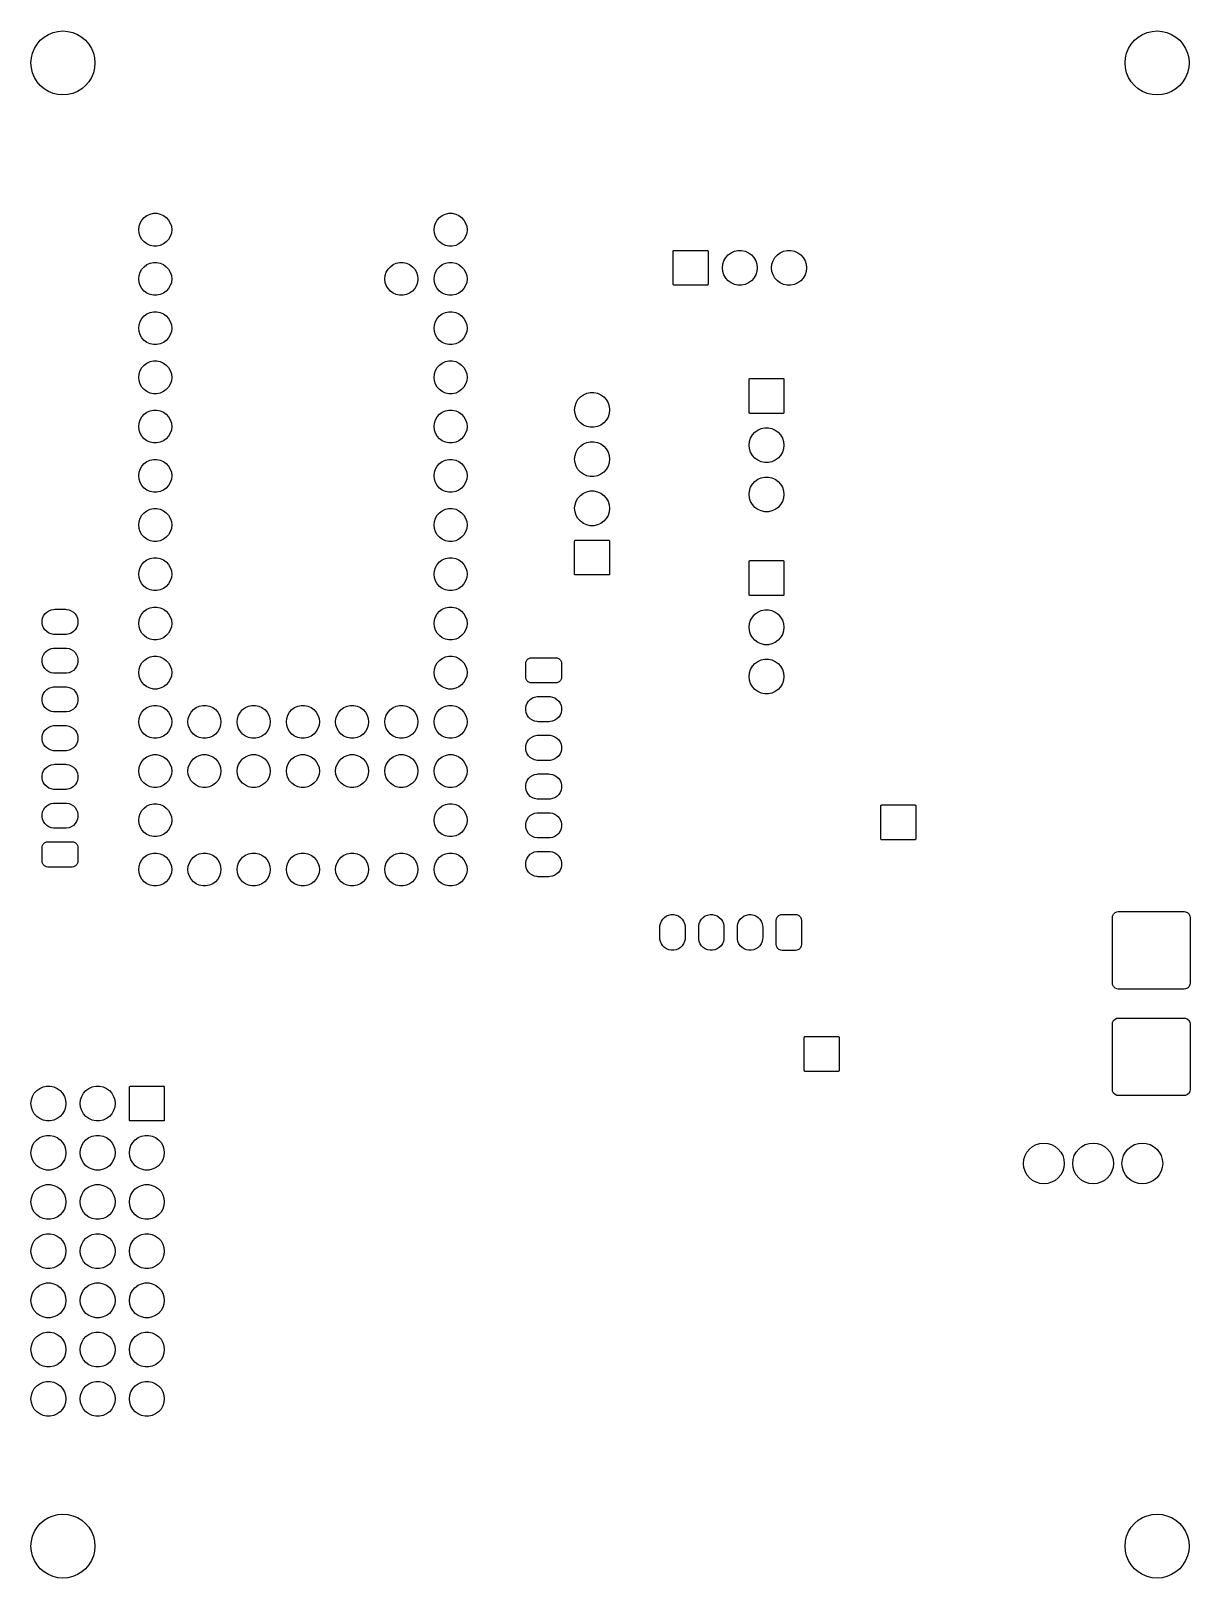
# Model space of a CAD drawing. Extents: x 0.85 to 3.21, y -3.6 to -0.46.
import ezdxf

# ---------------------------------------------------------------- set-up
doc = ezdxf.new("R2010")
doc.units = 0
doc.header["$MEASUREMENT"] = 0
doc.layers.add('BLACK', color=7, linetype='CONTINUOUS')

msp = doc.modelspace()

# ---------------------------------------------------------------- linework, layer by layer
at = {"layer": 'BLACK', "linetype": 'CONTINUOUS'}
for p, q in [((0.8811, -0.473), (0.8898, -0.4677)), ((0.8898, -0.4677), (0.8992, -0.4638)), ((0.8992, -0.4638), (0.9091, -0.4614)), ((0.9091, -0.4614), (0.9193, -0.4606)), ((0.9193, -0.4606), (0.9295, -0.4614)), ((0.9295, -0.4614), (0.9394, -0.4638)), ((0.9394, -0.4638), (0.9488, -0.4677)), ((0.9488, -0.4677), (0.9575, -0.473)), ((3.1035, -0.473), (3.1122, -0.4677)), ((3.1122, -0.4677), (3.1216, -0.4638)), ((3.1216, -0.4638), (3.1316, -0.4614)), ((3.1316, -0.4614), (3.1417, -0.4606)), ((3.1417, -0.4606), (3.1519, -0.4614)), ((3.1519, -0.4614), (3.1618, -0.4638)), ((3.1618, -0.4638), (3.1712, -0.4677)), ((3.1712, -0.4677), (3.1799, -0.473)), ((0.8575, -0.5055), (0.8614, -0.4961)), ((0.8614, -0.4961), (0.8667, -0.4874)), ((0.8667, -0.4874), (0.8733, -0.4796)), ((0.8733, -0.4796), (0.8811, -0.473)), ((0.9575, -0.473), (0.9653, -0.4796)), ((0.9653, -0.4796), (0.9719, -0.4874)), ((0.9719, -0.4874), (0.9772, -0.4961)), ((0.9772, -0.4961), (0.9811, -0.5055)), ((3.0799, -0.5055), (3.0838, -0.4961)), ((3.0838, -0.4961), (3.0891, -0.4874)), ((3.0891, -0.4874), (3.0958, -0.4796)), ((3.0958, -0.4796), (3.1035, -0.473)), ((3.1799, -0.473), (3.1877, -0.4796)), ((3.1877, -0.4796), (3.1943, -0.4874)), ((3.1943, -0.4874), (3.1996, -0.4961)), ((3.1996, -0.4961), (3.2036, -0.5055)), ((0.8543, -0.5256), (0.8551, -0.5154)), ((0.8551, -0.5358), (0.8543, -0.5256)), ((0.8551, -0.5154), (0.8575, -0.5055)), ((0.9811, -0.5055), (0.9835, -0.5154)), ((0.9835, -0.5154), (0.9843, -0.5256)), ((0.9843, -0.5256), (0.9835, -0.5358)), ((3.0767, -0.5256), (3.0775, -0.5154)), ((3.0775, -0.5358), (3.0767, -0.5256)), ((3.0775, -0.5154), (3.0799, -0.5055)), ((3.2036, -0.5055), (3.2059, -0.5154)), ((3.2059, -0.5154), (3.2067, -0.5256)), ((3.2067, -0.5256), (3.2059, -0.5358)), ((0.8575, -0.5457), (0.8551, -0.5358)), ((0.8614, -0.5551), (0.8575, -0.5457)), ((0.8667, -0.5638), (0.8614, -0.5551)), ((0.8733, -0.5716), (0.8667, -0.5638)), ((0.9719, -0.5638), (0.9653, -0.5716)), ((0.9772, -0.5551), (0.9719, -0.5638)), ((0.9811, -0.5457), (0.9772, -0.5551)), ((0.9835, -0.5358), (0.9811, -0.5457)), ((3.0799, -0.5457), (3.0775, -0.5358)), ((3.0838, -0.5551), (3.0799, -0.5457)), ((3.0891, -0.5638), (3.0838, -0.5551)), ((3.0958, -0.5716), (3.0891, -0.5638)), ((3.1943, -0.5638), (3.1877, -0.5716)), ((3.1996, -0.5551), (3.1943, -0.5638)), ((3.2036, -0.5457), (3.1996, -0.5551)), ((3.2059, -0.5358), (3.2036, -0.5457)), ((0.8811, -0.5782), (0.8733, -0.5716)), ((0.8898, -0.5835), (0.8811, -0.5782)), ((0.8992, -0.5874), (0.8898, -0.5835)), ((0.9091, -0.5898), (0.8992, -0.5874)), ((0.9193, -0.5906), (0.9091, -0.5898)), ((0.9295, -0.5898), (0.9193, -0.5906)), ((0.9394, -0.5874), (0.9295, -0.5898)), ((0.9488, -0.5835), (0.9394, -0.5874)), ((0.9575, -0.5782), (0.9488, -0.5835)), ((0.9653, -0.5716), (0.9575, -0.5782)), ((3.1035, -0.5782), (3.0958, -0.5716)), ((3.1122, -0.5835), (3.1035, -0.5782)), ((3.1216, -0.5874), (3.1122, -0.5835)), ((3.1316, -0.5898), (3.1216, -0.5874)), ((3.1417, -0.5906), (3.1316, -0.5898)), ((3.1519, -0.5898), (3.1417, -0.5906)), ((3.1618, -0.5874), (3.1519, -0.5898)), ((3.1712, -0.5835), (3.1618, -0.5874)), ((3.1799, -0.5782), (3.1712, -0.5835)), ((3.1877, -0.5716), (3.1799, -0.5782)), ((1.0761, -0.8509), (1.0796, -0.8448)), ((1.0796, -0.8448), (1.0843, -0.8396)), ((1.0843, -0.8396), (1.0899, -0.8355)), ((1.0899, -0.8355), (1.0963, -0.8326)), ((1.0963, -0.8326), (1.1032, -0.8312)), ((1.1032, -0.8312), (1.1102, -0.8312)), ((1.1102, -0.8312), (1.117, -0.8326)), ((1.117, -0.8326), (1.1234, -0.8355)), ((1.1234, -0.8355), (1.1291, -0.8396)), ((1.1291, -0.8396), (1.1338, -0.8448)), ((1.1338, -0.8448), (1.1373, -0.8509)), ((1.6761, -0.8509), (1.6796, -0.8448)), ((1.6796, -0.8448), (1.6843, -0.8396)), ((1.6843, -0.8396), (1.6899, -0.8355)), ((1.6899, -0.8355), (1.6963, -0.8326)), ((1.6963, -0.8326), (1.7032, -0.8312)), ((1.7032, -0.8312), (1.7102, -0.8312)), ((1.7102, -0.8312), (1.717, -0.8326)), ((1.717, -0.8326), (1.7234, -0.8355)), ((1.7234, -0.8355), (1.7291, -0.8396)), ((1.7291, -0.8396), (1.7338, -0.8448)), ((1.7338, -0.8448), (1.7373, -0.8509)), ((1.0732, -0.8645), (1.0739, -0.8575)), ((1.0739, -0.8715), (1.0732, -0.8645)), ((1.0739, -0.8575), (1.0761, -0.8509)), ((1.0761, -0.8781), (1.0739, -0.8715)), ((1.0796, -0.8842), (1.0761, -0.8781)), ((1.1373, -0.8781), (1.1338, -0.8842)), ((1.1373, -0.8509), (1.1395, -0.8575)), ((1.1395, -0.8715), (1.1373, -0.8781)), ((1.1395, -0.8575), (1.1402, -0.8645)), ((1.1402, -0.8645), (1.1395, -0.8715)), ((1.6732, -0.8645), (1.6739, -0.8575)), ((1.6739, -0.8715), (1.6732, -0.8645)), ((1.6739, -0.8575), (1.6761, -0.8509)), ((1.6761, -0.8781), (1.6739, -0.8715)), ((1.6796, -0.8842), (1.6761, -0.8781)), ((1.7373, -0.8781), (1.7338, -0.8842)), ((1.7373, -0.8509), (1.7395, -0.8575)), ((1.7395, -0.8715), (1.7373, -0.8781)), ((1.7395, -0.8575), (1.7402, -0.8645)), ((1.7402, -0.8645), (1.7395, -0.8715)), ((1.0843, -0.8894), (1.0796, -0.8842)), ((1.0899, -0.8935), (1.0843, -0.8894)), ((1.0963, -0.8964), (1.0899, -0.8935)), ((1.1032, -0.8978), (1.0963, -0.8964)), ((1.1102, -0.8978), (1.1032, -0.8978)), ((1.117, -0.8964), (1.1102, -0.8978)), ((1.1234, -0.8935), (1.117, -0.8964)), ((1.1291, -0.8894), (1.1234, -0.8935)), ((1.1338, -0.8842), (1.1291, -0.8894)), ((1.6843, -0.8894), (1.6796, -0.8842)), ((1.6899, -0.8935), (1.6843, -0.8894)), ((1.6963, -0.8964), (1.6899, -0.8935)), ((1.7032, -0.8978), (1.6963, -0.8964)), ((1.7102, -0.8978), (1.7032, -0.8978)), ((1.717, -0.8964), (1.7102, -0.8978)), ((1.7234, -0.8935), (1.717, -0.8964)), ((1.7291, -0.8894), (1.7234, -0.8935)), ((1.7338, -0.8842), (1.7291, -0.8894)), ((2.1587, -0.9084), (2.1588, -0.9077)), ((2.1587, -0.9754), (2.1587, -0.9084)), ((2.1588, -0.9077), (2.1593, -0.907)), ((2.1593, -0.907), (2.1599, -0.9066)), ((2.1599, -0.9066), (2.1607, -0.9064)), ((2.1607, -0.9064), (2.2276, -0.9064)), ((2.2276, -0.9064), (2.2284, -0.9066)), ((2.2284, -0.9066), (2.229, -0.907)), ((2.229, -0.907), (2.2295, -0.9077)), ((2.2295, -0.9077), (2.2296, -0.9084)), ((2.2296, -0.9084), (2.2296, -0.9754)), ((2.2704, -0.9155), (2.2764, -0.9112)), ((2.2764, -0.9112), (2.2832, -0.9082)), ((2.2832, -0.9082), (2.2904, -0.9066)), ((2.2904, -0.9066), (2.2979, -0.9066)), ((2.2979, -0.9066), (2.3051, -0.9082)), ((2.3051, -0.9082), (2.3119, -0.9112)), ((2.3119, -0.9112), (2.3179, -0.9155)), ((2.3704, -0.9155), (2.3764, -0.9112)), ((2.3764, -0.9112), (2.3832, -0.9082)), ((2.3832, -0.9082), (2.3904, -0.9066)), ((2.3904, -0.9066), (2.3979, -0.9066)), ((2.3979, -0.9066), (2.4051, -0.9082)), ((2.4051, -0.9082), (2.4119, -0.9112)), ((2.4119, -0.9112), (2.4179, -0.9155)), ((1.0796, -0.9448), (1.0843, -0.9396)), ((1.0843, -0.9396), (1.0899, -0.9355)), ((1.0899, -0.9355), (1.0963, -0.9326)), ((1.0963, -0.9326), (1.1032, -0.9312)), ((1.1032, -0.9312), (1.1102, -0.9312)), ((1.1102, -0.9312), (1.117, -0.9326)), ((1.117, -0.9326), (1.1234, -0.9355)), ((1.1234, -0.9355), (1.1291, -0.9396)), ((1.1291, -0.9396), (1.1338, -0.9448)), ((1.5796, -0.9448), (1.5843, -0.9396)), ((1.5843, -0.9396), (1.5899, -0.9355)), ((1.5899, -0.9355), (1.5963, -0.9326)), ((1.5963, -0.9326), (1.6032, -0.9312)), ((1.6032, -0.9312), (1.6102, -0.9312)), ((1.6102, -0.9312), (1.617, -0.9326)), ((1.617, -0.9326), (1.6234, -0.9355)), ((1.6234, -0.9355), (1.6291, -0.9396)), ((1.6291, -0.9396), (1.6338, -0.9448)), ((1.6796, -0.9448), (1.6843, -0.9396)), ((1.6843, -0.9396), (1.6899, -0.9355)), ((1.6899, -0.9355), (1.6963, -0.9326)), ((1.6963, -0.9326), (1.7032, -0.9312)), ((1.7032, -0.9312), (1.7102, -0.9312)), ((1.7102, -0.9312), (1.717, -0.9326)), ((1.717, -0.9326), (1.7234, -0.9355)), ((1.7234, -0.9355), (1.7291, -0.9396)), ((1.7291, -0.9396), (1.7338, -0.9448)), ((2.2587, -0.9419), (2.2595, -0.9345)), ((2.2595, -0.9493), (2.2587, -0.9419)), ((2.2595, -0.9345), (2.2618, -0.9275)), ((2.2618, -0.9275), (2.2655, -0.921)), ((2.2655, -0.921), (2.2704, -0.9155)), ((2.3179, -0.9155), (2.3229, -0.921)), ((2.3229, -0.921), (2.3266, -0.9275)), ((2.3266, -0.9275), (2.3289, -0.9345)), ((2.3289, -0.9345), (2.3296, -0.9419)), ((2.3296, -0.9419), (2.3289, -0.9493)), ((2.3587, -0.9419), (2.3595, -0.9345)), ((2.3595, -0.9493), (2.3587, -0.9419)), ((2.3595, -0.9345), (2.3618, -0.9275)), ((2.3618, -0.9275), (2.3655, -0.921)), ((2.3655, -0.921), (2.3704, -0.9155)), ((2.4179, -0.9155), (2.4229, -0.921)), ((2.4229, -0.921), (2.4266, -0.9275)), ((2.4266, -0.9275), (2.4289, -0.9345)), ((2.4289, -0.9345), (2.4296, -0.9419)), ((2.4296, -0.9419), (2.4289, -0.9493)), ((1.0732, -0.9645), (1.0739, -0.9575)), ((1.0739, -0.9715), (1.0732, -0.9645)), ((1.0739, -0.9575), (1.0761, -0.9509)), ((1.0761, -0.9781), (1.0739, -0.9715)), ((1.0761, -0.9509), (1.0796, -0.9448)), ((1.1338, -0.9448), (1.1373, -0.9509)), ((1.1373, -0.9509), (1.1395, -0.9575)), ((1.1395, -0.9715), (1.1373, -0.9781)), ((1.1395, -0.9575), (1.1402, -0.9645)), ((1.1402, -0.9645), (1.1395, -0.9715)), ((1.5732, -0.9645), (1.5739, -0.9575)), ((1.5739, -0.9715), (1.5732, -0.9645)), ((1.5739, -0.9575), (1.5761, -0.9509)), ((1.5761, -0.9781), (1.5739, -0.9715)), ((1.5761, -0.9509), (1.5796, -0.9448)), ((1.6338, -0.9448), (1.6373, -0.9509)), ((1.6373, -0.9509), (1.6395, -0.9575)), ((1.6395, -0.9715), (1.6373, -0.9781)), ((1.6395, -0.9575), (1.6402, -0.9645)), ((1.6402, -0.9645), (1.6395, -0.9715)), ((1.6732, -0.9645), (1.6739, -0.9575)), ((1.6739, -0.9715), (1.6732, -0.9645)), ((1.6739, -0.9575), (1.6761, -0.9509)), ((1.6761, -0.9781), (1.6739, -0.9715)), ((1.6761, -0.9509), (1.6796, -0.9448)), ((1.7338, -0.9448), (1.7373, -0.9509)), ((1.7373, -0.9509), (1.7395, -0.9575)), ((1.7395, -0.9715), (1.7373, -0.9781)), ((1.7395, -0.9575), (1.7402, -0.9645)), ((1.7402, -0.9645), (1.7395, -0.9715)), ((2.2618, -0.9563), (2.2595, -0.9493)), ((2.2655, -0.9627), (2.2618, -0.9563)), ((2.2704, -0.9683), (2.2655, -0.9627)), ((2.2764, -0.9726), (2.2704, -0.9683)), ((2.2832, -0.9756), (2.2764, -0.9726)), ((2.3119, -0.9726), (2.3051, -0.9756)), ((2.3179, -0.9683), (2.3119, -0.9726)), ((2.3229, -0.9627), (2.3179, -0.9683)), ((2.3266, -0.9563), (2.3229, -0.9627)), ((2.3289, -0.9493), (2.3266, -0.9563)), ((2.3618, -0.9563), (2.3595, -0.9493)), ((2.3655, -0.9627), (2.3618, -0.9563)), ((2.3704, -0.9683), (2.3655, -0.9627)), ((2.3764, -0.9726), (2.3704, -0.9683)), ((2.3832, -0.9756), (2.3764, -0.9726)), ((2.4119, -0.9726), (2.4051, -0.9756)), ((2.4179, -0.9683), (2.4119, -0.9726)), ((2.4229, -0.9627), (2.4179, -0.9683)), ((2.4266, -0.9563), (2.4229, -0.9627)), ((2.4289, -0.9493), (2.4266, -0.9563)), ((1.0796, -0.9842), (1.0761, -0.9781)), ((1.0843, -0.9894), (1.0796, -0.9842)), ((1.0899, -0.9935), (1.0843, -0.9894)), ((1.0963, -0.9964), (1.0899, -0.9935)), ((1.1032, -0.9978), (1.0963, -0.9964)), ((1.1102, -0.9978), (1.1032, -0.9978)), ((1.117, -0.9964), (1.1102, -0.9978)), ((1.1234, -0.9935), (1.117, -0.9964)), ((1.1291, -0.9894), (1.1234, -0.9935)), ((1.1338, -0.9842), (1.1291, -0.9894)), ((1.1373, -0.9781), (1.1338, -0.9842)), ((1.5796, -0.9842), (1.5761, -0.9781)), ((1.5843, -0.9894), (1.5796, -0.9842)), ((1.5899, -0.9935), (1.5843, -0.9894)), ((1.5963, -0.9964), (1.5899, -0.9935)), ((1.6032, -0.9978), (1.5963, -0.9964)), ((1.6102, -0.9978), (1.6032, -0.9978)), ((1.617, -0.9964), (1.6102, -0.9978)), ((1.6234, -0.9935), (1.617, -0.9964)), ((1.6291, -0.9894), (1.6234, -0.9935)), ((1.6338, -0.9842), (1.6291, -0.9894)), ((1.6373, -0.9781), (1.6338, -0.9842)), ((1.6796, -0.9842), (1.6761, -0.9781)), ((1.6843, -0.9894), (1.6796, -0.9842)), ((1.6899, -0.9935), (1.6843, -0.9894)), ((1.6963, -0.9964), (1.6899, -0.9935)), ((1.7032, -0.9978), (1.6963, -0.9964)), ((1.7102, -0.9978), (1.7032, -0.9978)), ((1.717, -0.9964), (1.7102, -0.9978)), ((1.7234, -0.9935), (1.717, -0.9964)), ((1.7291, -0.9894), (1.7234, -0.9935)), ((1.7338, -0.9842), (1.7291, -0.9894)), ((1.7373, -0.9781), (1.7338, -0.9842)), ((2.1588, -0.9761), (2.1587, -0.9754)), ((2.1593, -0.9768), (2.1588, -0.9761)), ((2.1599, -0.9772), (2.1593, -0.9768)), ((2.1607, -0.9774), (2.1599, -0.9772)), ((2.2276, -0.9774), (2.1607, -0.9774)), ((2.2284, -0.9772), (2.2276, -0.9774)), ((2.229, -0.9768), (2.2284, -0.9772)), ((2.2295, -0.9761), (2.229, -0.9768)), ((2.2296, -0.9754), (2.2295, -0.9761)), ((2.2904, -0.9772), (2.2832, -0.9756)), ((2.2979, -0.9772), (2.2904, -0.9772)), ((2.3051, -0.9756), (2.2979, -0.9772)), ((2.3904, -0.9772), (2.3832, -0.9756)), ((2.3979, -0.9772), (2.3904, -0.9772)), ((2.4051, -0.9756), (2.3979, -0.9772)), ((1.0843, -1.0396), (1.0899, -1.0355)), ((1.0899, -1.0355), (1.0963, -1.0326)), ((1.0963, -1.0326), (1.1032, -1.0312)), ((1.1032, -1.0312), (1.1102, -1.0312)), ((1.1102, -1.0312), (1.117, -1.0326)), ((1.117, -1.0326), (1.1234, -1.0355)), ((1.1234, -1.0355), (1.1291, -1.0396)), ((1.6843, -1.0396), (1.6899, -1.0355)), ((1.6899, -1.0355), (1.6963, -1.0326)), ((1.6963, -1.0326), (1.7032, -1.0312)), ((1.7032, -1.0312), (1.7102, -1.0312)), ((1.7102, -1.0312), (1.717, -1.0326)), ((1.717, -1.0326), (1.7234, -1.0355)), ((1.7234, -1.0355), (1.7291, -1.0396)), ((1.0732, -1.0645), (1.0739, -1.0575)), ((1.0739, -1.0715), (1.0732, -1.0645)), ((1.0739, -1.0575), (1.0761, -1.0509)), ((1.0761, -1.0509), (1.0796, -1.0448)), ((1.0796, -1.0448), (1.0843, -1.0396)), ((1.1291, -1.0396), (1.1338, -1.0448)), ((1.1338, -1.0448), (1.1373, -1.0509)), ((1.1373, -1.0509), (1.1395, -1.0575)), ((1.1395, -1.0575), (1.1402, -1.0645)), ((1.1402, -1.0645), (1.1395, -1.0715)), ((1.6732, -1.0645), (1.6739, -1.0575)), ((1.6739, -1.0715), (1.6732, -1.0645)), ((1.6739, -1.0575), (1.6761, -1.0509)), ((1.6761, -1.0509), (1.6796, -1.0448)), ((1.6796, -1.0448), (1.6843, -1.0396)), ((1.7291, -1.0396), (1.7338, -1.0448)), ((1.7338, -1.0448), (1.7373, -1.0509)), ((1.7373, -1.0509), (1.7395, -1.0575)), ((1.7395, -1.0575), (1.7402, -1.0645)), ((1.7402, -1.0645), (1.7395, -1.0715)), ((1.0761, -1.0781), (1.0739, -1.0715)), ((1.0796, -1.0842), (1.0761, -1.0781)), ((1.0843, -1.0894), (1.0796, -1.0842)), ((1.0899, -1.0935), (1.0843, -1.0894)), ((1.0963, -1.0964), (1.0899, -1.0935)), ((1.1032, -1.0978), (1.0963, -1.0964)), ((1.1102, -1.0978), (1.1032, -1.0978)), ((1.117, -1.0964), (1.1102, -1.0978)), ((1.1234, -1.0935), (1.117, -1.0964)), ((1.1291, -1.0894), (1.1234, -1.0935)), ((1.1338, -1.0842), (1.1291, -1.0894)), ((1.1373, -1.0781), (1.1338, -1.0842)), ((1.1395, -1.0715), (1.1373, -1.0781)), ((1.6761, -1.0781), (1.6739, -1.0715)), ((1.6796, -1.0842), (1.6761, -1.0781)), ((1.6843, -1.0894), (1.6796, -1.0842)), ((1.6899, -1.0935), (1.6843, -1.0894)), ((1.6963, -1.0964), (1.6899, -1.0935)), ((1.7032, -1.0978), (1.6963, -1.0964)), ((1.7102, -1.0978), (1.7032, -1.0978)), ((1.717, -1.0964), (1.7102, -1.0978)), ((1.7234, -1.0935), (1.717, -1.0964)), ((1.7291, -1.0894), (1.7234, -1.0935)), ((1.7338, -1.0842), (1.7291, -1.0894)), ((1.7373, -1.0781), (1.7338, -1.0842)), ((1.7395, -1.0715), (1.7373, -1.0781)), ((1.0963, -1.1326), (1.1032, -1.1312)), ((1.1032, -1.1312), (1.1102, -1.1312)), ((1.1102, -1.1312), (1.117, -1.1326)), ((1.6963, -1.1326), (1.7032, -1.1312)), ((1.7032, -1.1312), (1.7102, -1.1312)), ((1.7102, -1.1312), (1.717, -1.1326)), ((1.0732, -1.1645), (1.0739, -1.1575)), ((1.0739, -1.1575), (1.0761, -1.1509)), ((1.0761, -1.1509), (1.0796, -1.1448)), ((1.0796, -1.1448), (1.0843, -1.1396)), ((1.0843, -1.1396), (1.0899, -1.1355)), ((1.0899, -1.1355), (1.0963, -1.1326)), ((1.117, -1.1326), (1.1234, -1.1355)), ((1.1234, -1.1355), (1.1291, -1.1396)), ((1.1291, -1.1396), (1.1338, -1.1448)), ((1.1338, -1.1448), (1.1373, -1.1509)), ((1.1373, -1.1509), (1.1395, -1.1575)), ((1.1395, -1.1575), (1.1402, -1.1645)), ((1.6732, -1.1645), (1.6739, -1.1575)), ((1.6739, -1.1575), (1.6761, -1.1509)), ((1.6761, -1.1509), (1.6796, -1.1448)), ((1.6796, -1.1448), (1.6843, -1.1396)), ((1.6843, -1.1396), (1.6899, -1.1355)), ((1.6899, -1.1355), (1.6963, -1.1326)), ((1.717, -1.1326), (1.7234, -1.1355)), ((1.7234, -1.1355), (1.7291, -1.1396)), ((1.7291, -1.1396), (1.7338, -1.1448)), ((1.7338, -1.1448), (1.7373, -1.1509)), ((1.7373, -1.1509), (1.7395, -1.1575)), ((1.7395, -1.1575), (1.7402, -1.1645)), ((1.0739, -1.1715), (1.0732, -1.1645)), ((1.0761, -1.1781), (1.0739, -1.1715)), ((1.0796, -1.1842), (1.0761, -1.1781)), ((1.0843, -1.1894), (1.0796, -1.1842)), ((1.0899, -1.1935), (1.0843, -1.1894)), ((1.0963, -1.1964), (1.0899, -1.1935)), ((1.1234, -1.1935), (1.117, -1.1964)), ((1.1291, -1.1894), (1.1234, -1.1935)), ((1.1338, -1.1842), (1.1291, -1.1894)), ((1.1373, -1.1781), (1.1338, -1.1842)), ((1.1395, -1.1715), (1.1373, -1.1781)), ((1.1402, -1.1645), (1.1395, -1.1715)), ((1.6739, -1.1715), (1.6732, -1.1645)), ((1.6761, -1.1781), (1.6739, -1.1715)), ((1.6796, -1.1842), (1.6761, -1.1781)), ((1.6843, -1.1894), (1.6796, -1.1842)), ((1.6899, -1.1935), (1.6843, -1.1894)), ((1.6963, -1.1964), (1.6899, -1.1935)), ((1.7234, -1.1935), (1.717, -1.1964)), ((1.7291, -1.1894), (1.7234, -1.1935)), ((1.7338, -1.1842), (1.7291, -1.1894)), ((1.7373, -1.1781), (1.7338, -1.1842)), ((1.7395, -1.1715), (1.7373, -1.1781)), ((1.7402, -1.1645), (1.7395, -1.1715)), ((2.313, -1.1688), (2.3131, -1.1681)), ((2.313, -1.2358), (2.313, -1.1688)), ((2.3131, -1.1681), (2.3135, -1.1674)), ((2.3135, -1.1674), (2.3142, -1.167)), ((2.3142, -1.167), (2.315, -1.1668)), ((2.315, -1.1668), (2.3819, -1.1668)), ((2.3819, -1.1668), (2.3827, -1.167)), ((2.3827, -1.167), (2.3833, -1.1674)), ((2.3833, -1.1674), (2.3837, -1.1681)), ((2.3837, -1.1681), (2.3839, -1.1688)), ((2.3839, -1.1688), (2.3839, -1.2358)), ((1.1032, -1.1978), (1.0963, -1.1964)), ((1.1102, -1.1978), (1.1032, -1.1978)), ((1.117, -1.1964), (1.1102, -1.1978)), ((1.7032, -1.1978), (1.6963, -1.1964)), ((1.7102, -1.1978), (1.7032, -1.1978)), ((1.717, -1.1964), (1.7102, -1.1978)), ((1.9586, -1.2306), (1.9594, -1.2233)), ((1.9594, -1.2233), (1.9617, -1.2162)), ((1.9617, -1.2162), (1.9654, -1.2098)), ((1.9654, -1.2098), (1.9704, -1.2043)), ((1.9704, -1.2043), (1.9764, -1.1999)), ((1.9764, -1.1999), (1.9831, -1.1969)), ((1.9831, -1.1969), (1.9904, -1.1954)), ((1.9904, -1.1954), (1.9978, -1.1954)), ((1.9978, -1.1954), (2.0051, -1.1969)), ((2.0051, -1.1969), (2.0118, -1.1999)), ((2.0118, -1.1999), (2.0178, -1.2043)), ((2.0178, -1.2043), (2.0228, -1.2098)), ((2.0228, -1.2098), (2.0265, -1.2162)), ((2.0265, -1.2162), (2.0288, -1.2233)), ((2.0288, -1.2233), (2.0296, -1.2306)), ((1.0739, -1.2575), (1.0761, -1.2509)), ((1.0761, -1.2509), (1.0796, -1.2448)), ((1.0796, -1.2448), (1.0843, -1.2396)), ((1.0843, -1.2396), (1.0899, -1.2355)), ((1.0899, -1.2355), (1.0963, -1.2326)), ((1.0963, -1.2326), (1.1032, -1.2312)), ((1.1032, -1.2312), (1.1102, -1.2312)), ((1.1102, -1.2312), (1.117, -1.2326)), ((1.117, -1.2326), (1.1234, -1.2355)), ((1.1234, -1.2355), (1.1291, -1.2396)), ((1.1291, -1.2396), (1.1338, -1.2448)), ((1.1338, -1.2448), (1.1373, -1.2509)), ((1.1373, -1.2509), (1.1395, -1.2575)), ((1.6739, -1.2575), (1.6761, -1.2509)), ((1.6761, -1.2509), (1.6796, -1.2448)), ((1.6796, -1.2448), (1.6843, -1.2396)), ((1.6843, -1.2396), (1.6899, -1.2355)), ((1.6899, -1.2355), (1.6963, -1.2326)), ((1.6963, -1.2326), (1.7032, -1.2312)), ((1.7032, -1.2312), (1.7102, -1.2312)), ((1.7102, -1.2312), (1.717, -1.2326)), ((1.717, -1.2326), (1.7234, -1.2355)), ((1.7234, -1.2355), (1.7291, -1.2396)), ((1.7291, -1.2396), (1.7338, -1.2448)), ((1.7338, -1.2448), (1.7373, -1.2509)), ((1.7373, -1.2509), (1.7395, -1.2575)), ((1.9594, -1.238), (1.9586, -1.2306)), ((1.9617, -1.2451), (1.9594, -1.238)), ((1.9654, -1.2515), (1.9617, -1.2451)), ((1.9704, -1.257), (1.9654, -1.2515)), ((1.9764, -1.2614), (1.9704, -1.257)), ((2.0178, -1.257), (2.0118, -1.2614)), ((2.0228, -1.2515), (2.0178, -1.257)), ((2.0265, -1.2451), (2.0228, -1.2515)), ((2.0288, -1.238), (2.0265, -1.2451)), ((2.0296, -1.2306), (2.0288, -1.238)), ((2.3131, -1.2365), (2.313, -1.2358)), ((2.3135, -1.2372), (2.3131, -1.2365)), ((2.3142, -1.2376), (2.3135, -1.2372)), ((2.315, -1.2378), (2.3142, -1.2376)), ((2.3819, -1.2378), (2.315, -1.2378)), ((2.3827, -1.2376), (2.3819, -1.2378)), ((2.3833, -1.2372), (2.3827, -1.2376)), ((2.3837, -1.2365), (2.3833, -1.2372)), ((2.3839, -1.2358), (2.3837, -1.2365)), ((1.0732, -1.2645), (1.0739, -1.2575)), ((1.0739, -1.2715), (1.0732, -1.2645)), ((1.0761, -1.2781), (1.0739, -1.2715)), ((1.0796, -1.2842), (1.0761, -1.2781)), ((1.0843, -1.2894), (1.0796, -1.2842)), ((1.1338, -1.2842), (1.1291, -1.2894)), ((1.1373, -1.2781), (1.1338, -1.2842)), ((1.1395, -1.2715), (1.1373, -1.2781)), ((1.1395, -1.2575), (1.1402, -1.2645)), ((1.1402, -1.2645), (1.1395, -1.2715)), ((1.6732, -1.2645), (1.6739, -1.2575)), ((1.6739, -1.2715), (1.6732, -1.2645)), ((1.6761, -1.2781), (1.6739, -1.2715)), ((1.6796, -1.2842), (1.6761, -1.2781)), ((1.6843, -1.2894), (1.6796, -1.2842)), ((1.7338, -1.2842), (1.7291, -1.2894)), ((1.7373, -1.2781), (1.7338, -1.2842)), ((1.7395, -1.2715), (1.7373, -1.2781)), ((1.7395, -1.2575), (1.7402, -1.2645)), ((1.7402, -1.2645), (1.7395, -1.2715)), ((1.9831, -1.2644), (1.9764, -1.2614)), ((1.9904, -1.2659), (1.9831, -1.2644)), ((1.9978, -1.2659), (1.9904, -1.2659)), ((2.0051, -1.2644), (1.9978, -1.2659)), ((2.0118, -1.2614), (2.0051, -1.2644)), ((2.3137, -1.2949), (2.316, -1.2879)), ((2.316, -1.2879), (2.3197, -1.2814)), ((2.3197, -1.2814), (2.3247, -1.2759)), ((2.3247, -1.2759), (2.3307, -1.2716)), ((2.3307, -1.2716), (2.3375, -1.2686)), ((2.3375, -1.2686), (2.3447, -1.267)), ((2.3447, -1.267), (2.3521, -1.267)), ((2.3521, -1.267), (2.3594, -1.2686)), ((2.3594, -1.2686), (2.3662, -1.2716)), ((2.3662, -1.2716), (2.3722, -1.2759)), ((2.3722, -1.2759), (2.3771, -1.2814)), ((2.3771, -1.2814), (2.3808, -1.2879)), ((2.3808, -1.2879), (2.3831, -1.2949)), ((1.0899, -1.2935), (1.0843, -1.2894)), ((1.0963, -1.2964), (1.0899, -1.2935)), ((1.1032, -1.2978), (1.0963, -1.2964)), ((1.1102, -1.2978), (1.1032, -1.2978)), ((1.117, -1.2964), (1.1102, -1.2978)), ((1.1234, -1.2935), (1.117, -1.2964)), ((1.1291, -1.2894), (1.1234, -1.2935)), ((1.6899, -1.2935), (1.6843, -1.2894)), ((1.6963, -1.2964), (1.6899, -1.2935)), ((1.7032, -1.2978), (1.6963, -1.2964)), ((1.7102, -1.2978), (1.7032, -1.2978)), ((1.717, -1.2964), (1.7102, -1.2978)), ((1.7234, -1.2935), (1.717, -1.2964)), ((1.7291, -1.2894), (1.7234, -1.2935)), ((1.9594, -1.3233), (1.9617, -1.3162)), ((1.9617, -1.3162), (1.9654, -1.3098)), ((1.9654, -1.3098), (1.9704, -1.3043)), ((1.9704, -1.3043), (1.9764, -1.2999)), ((1.9764, -1.2999), (1.9831, -1.2969)), ((1.9831, -1.2969), (1.9904, -1.2954)), ((1.9904, -1.2954), (1.9978, -1.2954)), ((1.9978, -1.2954), (2.0051, -1.2969)), ((2.0051, -1.2969), (2.0118, -1.2999)), ((2.0118, -1.2999), (2.0178, -1.3043)), ((2.0178, -1.3043), (2.0228, -1.3098)), ((2.0228, -1.3098), (2.0265, -1.3162)), ((2.0265, -1.3162), (2.0288, -1.3233)), ((2.313, -1.3023), (2.3137, -1.2949)), ((2.3137, -1.3097), (2.313, -1.3023)), ((2.316, -1.3167), (2.3137, -1.3097)), ((2.3197, -1.3231), (2.316, -1.3167)), ((2.3808, -1.3167), (2.3771, -1.3231)), ((2.3831, -1.3097), (2.3808, -1.3167)), ((2.3831, -1.2949), (2.3839, -1.3023)), ((2.3839, -1.3023), (2.3831, -1.3097)), ((1.0739, -1.3575), (1.0761, -1.3509)), ((1.0761, -1.3509), (1.0796, -1.3448)), ((1.0796, -1.3448), (1.0843, -1.3396)), ((1.0843, -1.3396), (1.0899, -1.3355)), ((1.0899, -1.3355), (1.0963, -1.3326)), ((1.0963, -1.3326), (1.1032, -1.3312)), ((1.1032, -1.3312), (1.1102, -1.3312)), ((1.1102, -1.3312), (1.117, -1.3326)), ((1.117, -1.3326), (1.1234, -1.3355)), ((1.1234, -1.3355), (1.1291, -1.3396)), ((1.1291, -1.3396), (1.1338, -1.3448)), ((1.1338, -1.3448), (1.1373, -1.3509)), ((1.1373, -1.3509), (1.1395, -1.3575)), ((1.6739, -1.3575), (1.6761, -1.3509)), ((1.6761, -1.3509), (1.6796, -1.3448)), ((1.6796, -1.3448), (1.6843, -1.3396)), ((1.6843, -1.3396), (1.6899, -1.3355)), ((1.6899, -1.3355), (1.6963, -1.3326)), ((1.6963, -1.3326), (1.7032, -1.3312)), ((1.7032, -1.3312), (1.7102, -1.3312)), ((1.7102, -1.3312), (1.717, -1.3326)), ((1.717, -1.3326), (1.7234, -1.3355)), ((1.7234, -1.3355), (1.7291, -1.3396)), ((1.7291, -1.3396), (1.7338, -1.3448)), ((1.7338, -1.3448), (1.7373, -1.3509)), ((1.7373, -1.3509), (1.7395, -1.3575)), ((1.9586, -1.3306), (1.9594, -1.3233)), ((1.9594, -1.338), (1.9586, -1.3306)), ((1.9617, -1.3451), (1.9594, -1.338)), ((1.9654, -1.3515), (1.9617, -1.3451)), ((1.9704, -1.357), (1.9654, -1.3515)), ((2.0228, -1.3515), (2.0178, -1.357)), ((2.0265, -1.3451), (2.0228, -1.3515)), ((2.0288, -1.338), (2.0265, -1.3451)), ((2.0288, -1.3233), (2.0296, -1.3306)), ((2.0296, -1.3306), (2.0288, -1.338)), ((2.3247, -1.3287), (2.3197, -1.3231)), ((2.3307, -1.333), (2.3247, -1.3287)), ((2.3375, -1.336), (2.3307, -1.333)), ((2.3447, -1.3376), (2.3375, -1.336)), ((2.3521, -1.3376), (2.3447, -1.3376)), ((2.3594, -1.336), (2.3521, -1.3376)), ((2.3662, -1.333), (2.3594, -1.336)), ((2.3722, -1.3287), (2.3662, -1.333)), ((2.3771, -1.3231), (2.3722, -1.3287)), ((1.0732, -1.3645), (1.0739, -1.3575)), ((1.0739, -1.3715), (1.0732, -1.3645)), ((1.0761, -1.3781), (1.0739, -1.3715)), ((1.0796, -1.3842), (1.0761, -1.3781)), ((1.1373, -1.3781), (1.1338, -1.3842)), ((1.1395, -1.3715), (1.1373, -1.3781)), ((1.1395, -1.3575), (1.1402, -1.3645)), ((1.1402, -1.3645), (1.1395, -1.3715)), ((1.6732, -1.3645), (1.6739, -1.3575)), ((1.6739, -1.3715), (1.6732, -1.3645)), ((1.6761, -1.3781), (1.6739, -1.3715)), ((1.6796, -1.3842), (1.6761, -1.3781)), ((1.7373, -1.3781), (1.7338, -1.3842)), ((1.7395, -1.3715), (1.7373, -1.3781)), ((1.7395, -1.3575), (1.7402, -1.3645)), ((1.7402, -1.3645), (1.7395, -1.3715)), ((1.9764, -1.3614), (1.9704, -1.357)), ((1.9831, -1.3644), (1.9764, -1.3614)), ((1.9904, -1.3659), (1.9831, -1.3644)), ((1.9978, -1.3659), (1.9904, -1.3659)), ((2.0051, -1.3644), (1.9978, -1.3659)), ((2.0118, -1.3614), (2.0051, -1.3644)), ((2.0178, -1.357), (2.0118, -1.3614)), ((2.316, -1.3879), (2.3197, -1.3814)), ((2.3197, -1.3814), (2.3247, -1.3759)), ((2.3247, -1.3759), (2.3307, -1.3716)), ((2.3307, -1.3716), (2.3375, -1.3686)), ((2.3375, -1.3686), (2.3447, -1.367)), ((2.3447, -1.367), (2.3521, -1.367)), ((2.3521, -1.367), (2.3594, -1.3686)), ((2.3594, -1.3686), (2.3662, -1.3716)), ((2.3662, -1.3716), (2.3722, -1.3759)), ((2.3722, -1.3759), (2.3771, -1.3814)), ((2.3771, -1.3814), (2.3808, -1.3879)), ((1.0843, -1.3894), (1.0796, -1.3842)), ((1.0899, -1.3935), (1.0843, -1.3894)), ((1.0963, -1.3964), (1.0899, -1.3935)), ((1.1032, -1.3978), (1.0963, -1.3964)), ((1.1102, -1.3978), (1.1032, -1.3978)), ((1.117, -1.3964), (1.1102, -1.3978)), ((1.1234, -1.3935), (1.117, -1.3964)), ((1.1291, -1.3894), (1.1234, -1.3935)), ((1.1338, -1.3842), (1.1291, -1.3894)), ((1.6843, -1.3894), (1.6796, -1.3842)), ((1.6899, -1.3935), (1.6843, -1.3894)), ((1.6963, -1.3964), (1.6899, -1.3935)), ((1.7032, -1.3978), (1.6963, -1.3964)), ((1.7102, -1.3978), (1.7032, -1.3978)), ((1.717, -1.3964), (1.7102, -1.3978)), ((1.7234, -1.3935), (1.717, -1.3964)), ((1.7291, -1.3894), (1.7234, -1.3935)), ((1.7338, -1.3842), (1.7291, -1.3894)), ((1.9617, -1.4162), (1.9654, -1.4098)), ((1.9654, -1.4098), (1.9704, -1.4043)), ((1.9704, -1.4043), (1.9764, -1.3999)), ((1.9764, -1.3999), (1.9831, -1.3969)), ((1.9831, -1.3969), (1.9904, -1.3954)), ((1.9904, -1.3954), (1.9978, -1.3954)), ((1.9978, -1.3954), (2.0051, -1.3969)), ((2.0051, -1.3969), (2.0118, -1.3999)), ((2.0118, -1.3999), (2.0178, -1.4043)), ((2.0178, -1.4043), (2.0228, -1.4098)), ((2.0228, -1.4098), (2.0265, -1.4162)), ((2.313, -1.4023), (2.3137, -1.3949)), ((2.3137, -1.4097), (2.313, -1.4023)), ((2.3137, -1.3949), (2.316, -1.3879)), ((2.316, -1.4167), (2.3137, -1.4097)), ((2.3808, -1.3879), (2.3831, -1.3949)), ((2.3831, -1.4097), (2.3808, -1.4167)), ((2.3831, -1.3949), (2.3839, -1.4023)), ((2.3839, -1.4023), (2.3831, -1.4097)), ((1.0761, -1.4509), (1.0796, -1.4448)), ((1.0796, -1.4448), (1.0843, -1.4396)), ((1.0843, -1.4396), (1.0899, -1.4355)), ((1.0899, -1.4355), (1.0963, -1.4326)), ((1.0963, -1.4326), (1.1032, -1.4312)), ((1.1032, -1.4312), (1.1102, -1.4312)), ((1.1102, -1.4312), (1.117, -1.4326)), ((1.117, -1.4326), (1.1234, -1.4355)), ((1.1234, -1.4355), (1.1291, -1.4396)), ((1.1291, -1.4396), (1.1338, -1.4448)), ((1.1338, -1.4448), (1.1373, -1.4509)), ((1.6761, -1.4509), (1.6796, -1.4448)), ((1.6796, -1.4448), (1.6843, -1.4396)), ((1.6843, -1.4396), (1.6899, -1.4355)), ((1.6899, -1.4355), (1.6963, -1.4326)), ((1.6963, -1.4326), (1.7032, -1.4312)), ((1.7032, -1.4312), (1.7102, -1.4312)), ((1.7102, -1.4312), (1.717, -1.4326)), ((1.717, -1.4326), (1.7234, -1.4355)), ((1.7234, -1.4355), (1.7291, -1.4396)), ((1.7291, -1.4396), (1.7338, -1.4448)), ((1.7338, -1.4448), (1.7373, -1.4509)), ((1.9586, -1.4306), (1.9594, -1.4233)), ((1.9594, -1.438), (1.9586, -1.4306)), ((1.9594, -1.4233), (1.9617, -1.4162)), ((1.9617, -1.4451), (1.9594, -1.438)), ((1.9654, -1.4515), (1.9617, -1.4451)), ((2.0265, -1.4451), (2.0228, -1.4515)), ((2.0265, -1.4162), (2.0288, -1.4233)), ((2.0288, -1.438), (2.0265, -1.4451)), ((2.0288, -1.4233), (2.0296, -1.4306)), ((2.0296, -1.4306), (2.0288, -1.438)), ((2.3197, -1.4231), (2.316, -1.4167)), ((2.3247, -1.4287), (2.3197, -1.4231)), ((2.3307, -1.433), (2.3247, -1.4287)), ((2.3375, -1.436), (2.3307, -1.433)), ((2.3447, -1.4376), (2.3375, -1.436)), ((2.3521, -1.4376), (2.3447, -1.4376)), ((2.3594, -1.436), (2.3521, -1.4376)), ((2.3662, -1.433), (2.3594, -1.436)), ((2.3722, -1.4287), (2.3662, -1.433)), ((2.3771, -1.4231), (2.3722, -1.4287)), ((2.3808, -1.4167), (2.3771, -1.4231)), ((1.0732, -1.4645), (1.0739, -1.4575)), ((1.0739, -1.4715), (1.0732, -1.4645)), ((1.0739, -1.4575), (1.0761, -1.4509)), ((1.0761, -1.4781), (1.0739, -1.4715)), ((1.1373, -1.4509), (1.1395, -1.4575)), ((1.1395, -1.4715), (1.1373, -1.4781)), ((1.1395, -1.4575), (1.1402, -1.4645)), ((1.1402, -1.4645), (1.1395, -1.4715)), ((1.6732, -1.4645), (1.6739, -1.4575)), ((1.6739, -1.4715), (1.6732, -1.4645)), ((1.6739, -1.4575), (1.6761, -1.4509)), ((1.6761, -1.4781), (1.6739, -1.4715)), ((1.7373, -1.4509), (1.7395, -1.4575)), ((1.7395, -1.4715), (1.7373, -1.4781)), ((1.7395, -1.4575), (1.7402, -1.4645)), ((1.7402, -1.4645), (1.7395, -1.4715)), ((1.9704, -1.457), (1.9654, -1.4515)), ((1.9764, -1.4614), (1.9704, -1.457)), ((1.9831, -1.4644), (1.9764, -1.4614)), ((1.9904, -1.4659), (1.9831, -1.4644)), ((1.9978, -1.4659), (1.9904, -1.4659)), ((2.0051, -1.4644), (1.9978, -1.4659)), ((2.0118, -1.4614), (2.0051, -1.4644)), ((2.0178, -1.457), (2.0118, -1.4614)), ((2.0228, -1.4515), (2.0178, -1.457)), ((1.0796, -1.4842), (1.0761, -1.4781)), ((1.0843, -1.4894), (1.0796, -1.4842)), ((1.0899, -1.4935), (1.0843, -1.4894)), ((1.0963, -1.4964), (1.0899, -1.4935)), ((1.1032, -1.4978), (1.0963, -1.4964)), ((1.1102, -1.4978), (1.1032, -1.4978)), ((1.117, -1.4964), (1.1102, -1.4978)), ((1.1234, -1.4935), (1.117, -1.4964)), ((1.1291, -1.4894), (1.1234, -1.4935)), ((1.1338, -1.4842), (1.1291, -1.4894)), ((1.1373, -1.4781), (1.1338, -1.4842)), ((1.6796, -1.4842), (1.6761, -1.4781)), ((1.6843, -1.4894), (1.6796, -1.4842)), ((1.6899, -1.4935), (1.6843, -1.4894)), ((1.6963, -1.4964), (1.6899, -1.4935)), ((1.7032, -1.4978), (1.6963, -1.4964)), ((1.7102, -1.4978), (1.7032, -1.4978)), ((1.717, -1.4964), (1.7102, -1.4978)), ((1.7234, -1.4935), (1.717, -1.4964)), ((1.7291, -1.4894), (1.7234, -1.4935)), ((1.7338, -1.4842), (1.7291, -1.4894)), ((1.7373, -1.4781), (1.7338, -1.4842)), ((1.9586, -1.4972), (1.9588, -1.4964)), ((1.9586, -1.5641), (1.9586, -1.4972)), ((1.9588, -1.4964), (1.9592, -1.4958)), ((1.9592, -1.4958), (1.9599, -1.4953)), ((1.9599, -1.4953), (1.9606, -1.4952)), ((1.9606, -1.4952), (2.0276, -1.4952)), ((2.0276, -1.4952), (2.0283, -1.4953)), ((2.0283, -1.4953), (2.029, -1.4958)), ((2.029, -1.4958), (2.0294, -1.4964)), ((2.0294, -1.4964), (2.0296, -1.4972)), ((2.0296, -1.4972), (2.0296, -1.5641)), ((1.0796, -1.5448), (1.0843, -1.5396)), ((1.0843, -1.5396), (1.0899, -1.5355)), ((1.0899, -1.5355), (1.0963, -1.5326)), ((1.0963, -1.5326), (1.1032, -1.5312)), ((1.1032, -1.5312), (1.1102, -1.5312)), ((1.1102, -1.5312), (1.117, -1.5326)), ((1.117, -1.5326), (1.1234, -1.5355)), ((1.1234, -1.5355), (1.1291, -1.5396)), ((1.1291, -1.5396), (1.1338, -1.5448)), ((1.6796, -1.5448), (1.6843, -1.5396)), ((1.6843, -1.5396), (1.6899, -1.5355)), ((1.6899, -1.5355), (1.6963, -1.5326)), ((1.6963, -1.5326), (1.7032, -1.5312)), ((1.7032, -1.5312), (1.7102, -1.5312)), ((1.7102, -1.5312), (1.717, -1.5326)), ((1.717, -1.5326), (1.7234, -1.5355)), ((1.7234, -1.5355), (1.7291, -1.5396)), ((1.7291, -1.5396), (1.7338, -1.5448)), ((2.313, -1.5389), (2.3131, -1.5381)), ((2.313, -1.6058), (2.313, -1.5389)), ((2.3131, -1.5381), (2.3135, -1.5375)), ((2.3135, -1.5375), (2.3142, -1.5371)), ((2.3142, -1.5371), (2.315, -1.5369)), ((2.315, -1.5369), (2.3819, -1.5369)), ((2.3819, -1.5369), (2.3827, -1.5371)), ((2.3827, -1.5371), (2.3833, -1.5375)), ((2.3833, -1.5375), (2.3837, -1.5381)), ((2.3837, -1.5381), (2.3839, -1.5389)), ((2.3839, -1.5389), (2.3839, -1.6058)), ((1.0732, -1.5645), (1.0739, -1.5575)), ((1.0739, -1.5715), (1.0732, -1.5645)), ((1.0739, -1.5575), (1.0761, -1.5509)), ((1.0761, -1.5781), (1.0739, -1.5715)), ((1.0761, -1.5509), (1.0796, -1.5448)), ((1.1338, -1.5448), (1.1373, -1.5509)), ((1.1373, -1.5509), (1.1395, -1.5575)), ((1.1395, -1.5715), (1.1373, -1.5781)), ((1.1395, -1.5575), (1.1402, -1.5645)), ((1.1402, -1.5645), (1.1395, -1.5715)), ((1.6732, -1.5645), (1.6739, -1.5575)), ((1.6739, -1.5715), (1.6732, -1.5645)), ((1.6739, -1.5575), (1.6761, -1.5509)), ((1.6761, -1.5781), (1.6739, -1.5715)), ((1.6761, -1.5509), (1.6796, -1.5448)), ((1.7338, -1.5448), (1.7373, -1.5509)), ((1.7373, -1.5509), (1.7395, -1.5575)), ((1.7395, -1.5715), (1.7373, -1.5781)), ((1.7395, -1.5575), (1.7402, -1.5645)), ((1.7402, -1.5645), (1.7395, -1.5715)), ((1.9588, -1.5649), (1.9586, -1.5641)), ((1.9592, -1.5655), (1.9588, -1.5649)), ((1.9599, -1.566), (1.9592, -1.5655)), ((1.9606, -1.5661), (1.9599, -1.566)), ((2.0276, -1.5661), (1.9606, -1.5661)), ((2.0283, -1.566), (2.0276, -1.5661)), ((2.029, -1.5655), (2.0283, -1.566)), ((2.0294, -1.5649), (2.029, -1.5655)), ((2.0296, -1.5641), (2.0294, -1.5649)), ((1.0796, -1.5842), (1.0761, -1.5781)), ((1.0843, -1.5894), (1.0796, -1.5842)), ((1.0899, -1.5935), (1.0843, -1.5894)), ((1.0963, -1.5964), (1.0899, -1.5935)), ((1.1032, -1.5978), (1.0963, -1.5964)), ((1.1102, -1.5978), (1.1032, -1.5978)), ((1.117, -1.5964), (1.1102, -1.5978)), ((1.1234, -1.5935), (1.117, -1.5964)), ((1.1291, -1.5894), (1.1234, -1.5935)), ((1.1338, -1.5842), (1.1291, -1.5894)), ((1.1373, -1.5781), (1.1338, -1.5842)), ((1.6796, -1.5842), (1.6761, -1.5781)), ((1.6843, -1.5894), (1.6796, -1.5842)), ((1.6899, -1.5935), (1.6843, -1.5894)), ((1.6963, -1.5964), (1.6899, -1.5935)), ((1.7032, -1.5978), (1.6963, -1.5964)), ((1.7102, -1.5978), (1.7032, -1.5978)), ((1.717, -1.5964), (1.7102, -1.5978)), ((1.7234, -1.5935), (1.717, -1.5964)), ((1.7291, -1.5894), (1.7234, -1.5935)), ((1.7338, -1.5842), (1.7291, -1.5894)), ((1.7373, -1.5781), (1.7338, -1.5842)), ((1.0899, -1.6355), (1.0963, -1.6326)), ((1.0963, -1.6326), (1.1032, -1.6312)), ((1.1032, -1.6312), (1.1102, -1.6312)), ((1.1102, -1.6312), (1.117, -1.6326)), ((1.117, -1.6326), (1.1234, -1.6355)), ((1.6899, -1.6355), (1.6963, -1.6326)), ((1.6963, -1.6326), (1.7032, -1.6312)), ((1.7032, -1.6312), (1.7102, -1.6312)), ((1.7102, -1.6312), (1.717, -1.6326)), ((1.717, -1.6326), (1.7234, -1.6355)), ((2.3131, -1.6066), (2.313, -1.6058)), ((2.3135, -1.6073), (2.3131, -1.6066)), ((2.3142, -1.6077), (2.3135, -1.6073)), ((2.315, -1.6079), (2.3142, -1.6077)), ((2.3819, -1.6079), (2.315, -1.6079)), ((2.3827, -1.6077), (2.3819, -1.6079)), ((2.3833, -1.6073), (2.3827, -1.6077)), ((2.3837, -1.6066), (2.3833, -1.6073)), ((2.3839, -1.6058), (2.3837, -1.6066)), ((0.8771, -1.6589), (0.878, -1.654)), ((0.8771, -1.6639), (0.8771, -1.6589)), ((0.878, -1.6689), (0.8771, -1.6639)), ((0.878, -1.654), (0.88, -1.6493)), ((0.88, -1.6493), (0.8827, -1.6452)), ((0.8827, -1.6452), (0.8863, -1.6416)), ((0.8863, -1.6416), (0.8905, -1.6388)), ((0.8905, -1.6388), (0.8951, -1.6369)), ((0.8951, -1.6369), (0.9, -1.6359)), ((0.9, -1.6359), (0.9026, -1.6358)), ((0.9026, -1.6358), (0.9242, -1.6358)), ((0.9242, -1.6358), (0.9267, -1.6359)), ((0.9267, -1.6359), (0.9317, -1.6369)), ((0.9317, -1.6369), (0.9363, -1.6388)), ((0.9363, -1.6388), (0.9405, -1.6416)), ((0.9405, -1.6416), (0.944, -1.6452)), ((0.944, -1.6452), (0.9468, -1.6493)), ((0.9468, -1.6493), (0.9487, -1.654)), ((0.9487, -1.654), (0.9497, -1.6589)), ((0.9497, -1.6639), (0.9487, -1.6689)), ((0.9497, -1.6589), (0.9497, -1.6639)), ((1.0732, -1.6645), (1.0739, -1.6575)), ((1.0739, -1.6715), (1.0732, -1.6645)), ((1.0739, -1.6575), (1.0761, -1.6509)), ((1.0761, -1.6509), (1.0796, -1.6448)), ((1.0796, -1.6448), (1.0843, -1.6396)), ((1.0843, -1.6396), (1.0899, -1.6355)), ((1.1234, -1.6355), (1.1291, -1.6396)), ((1.1291, -1.6396), (1.1338, -1.6448)), ((1.1338, -1.6448), (1.1373, -1.6509)), ((1.1373, -1.6509), (1.1395, -1.6575)), ((1.1395, -1.6575), (1.1402, -1.6645)), ((1.1402, -1.6645), (1.1395, -1.6715)), ((1.6732, -1.6645), (1.6739, -1.6575)), ((1.6739, -1.6715), (1.6732, -1.6645)), ((1.6739, -1.6575), (1.6761, -1.6509)), ((1.6761, -1.6509), (1.6796, -1.6448)), ((1.6796, -1.6448), (1.6843, -1.6396)), ((1.6843, -1.6396), (1.6899, -1.6355)), ((1.7234, -1.6355), (1.7291, -1.6396)), ((1.7291, -1.6396), (1.7338, -1.6448)), ((1.7338, -1.6448), (1.7373, -1.6509)), ((1.7373, -1.6509), (1.7395, -1.6575)), ((1.7395, -1.6575), (1.7402, -1.6645)), ((1.7402, -1.6645), (1.7395, -1.6715)), ((2.313, -1.6724), (2.3137, -1.665)), ((2.3137, -1.665), (2.316, -1.658)), ((2.316, -1.658), (2.3197, -1.6515)), ((2.3197, -1.6515), (2.3247, -1.646)), ((2.3247, -1.646), (2.3307, -1.6417)), ((2.3307, -1.6417), (2.3375, -1.6386)), ((2.3375, -1.6386), (2.3447, -1.6371)), ((2.3447, -1.6371), (2.3521, -1.6371)), ((2.3521, -1.6371), (2.3594, -1.6386)), ((2.3594, -1.6386), (2.3662, -1.6417)), ((2.3662, -1.6417), (2.3722, -1.646)), ((2.3722, -1.646), (2.3771, -1.6515)), ((2.3771, -1.6515), (2.3808, -1.658)), ((2.3808, -1.658), (2.3831, -1.665)), ((2.3831, -1.665), (2.3839, -1.6724)), ((0.88, -1.6735), (0.878, -1.6689)), ((0.8827, -1.6777), (0.88, -1.6735)), ((0.8863, -1.6812), (0.8827, -1.6777)), ((0.8905, -1.684), (0.8863, -1.6812)), ((0.8951, -1.6859), (0.8905, -1.684)), ((0.9, -1.6869), (0.8951, -1.6859)), ((0.9026, -1.687), (0.9, -1.6869)), ((0.9242, -1.687), (0.9026, -1.687)), ((0.9267, -1.6869), (0.9242, -1.687)), ((0.9317, -1.6859), (0.9267, -1.6869)), ((0.9363, -1.684), (0.9317, -1.6859)), ((0.9405, -1.6812), (0.9363, -1.684)), ((0.944, -1.6777), (0.9405, -1.6812)), ((0.9468, -1.6735), (0.944, -1.6777)), ((0.9487, -1.6689), (0.9468, -1.6735)), ((1.0761, -1.6781), (1.0739, -1.6715)), ((1.0796, -1.6842), (1.0761, -1.6781)), ((1.0843, -1.6894), (1.0796, -1.6842)), ((1.0899, -1.6935), (1.0843, -1.6894)), ((1.0963, -1.6964), (1.0899, -1.6935)), ((1.1032, -1.6978), (1.0963, -1.6964)), ((1.117, -1.6964), (1.1102, -1.6978)), ((1.1234, -1.6935), (1.117, -1.6964)), ((1.1291, -1.6894), (1.1234, -1.6935)), ((1.1338, -1.6842), (1.1291, -1.6894)), ((1.1373, -1.6781), (1.1338, -1.6842)), ((1.1395, -1.6715), (1.1373, -1.6781)), ((1.6761, -1.6781), (1.6739, -1.6715)), ((1.6796, -1.6842), (1.6761, -1.6781)), ((1.6843, -1.6894), (1.6796, -1.6842)), ((1.6899, -1.6935), (1.6843, -1.6894)), ((1.6963, -1.6964), (1.6899, -1.6935)), ((1.7032, -1.6978), (1.6963, -1.6964)), ((1.717, -1.6964), (1.7102, -1.6978)), ((1.7234, -1.6935), (1.717, -1.6964)), ((1.7291, -1.6894), (1.7234, -1.6935)), ((1.7338, -1.6842), (1.7291, -1.6894)), ((1.7373, -1.6781), (1.7338, -1.6842)), ((1.7395, -1.6715), (1.7373, -1.6781)), ((2.3137, -1.6798), (2.313, -1.6724)), ((2.316, -1.6868), (2.3137, -1.6798)), ((2.3197, -1.6932), (2.316, -1.6868)), ((2.3247, -1.6987), (2.3197, -1.6932)), ((2.3771, -1.6932), (2.3722, -1.6987)), ((2.3808, -1.6868), (2.3771, -1.6932)), ((2.3831, -1.6798), (2.3808, -1.6868)), ((2.3839, -1.6724), (2.3831, -1.6798)), ((0.878, -1.7327), (0.88, -1.7281)), ((0.88, -1.7281), (0.8827, -1.7239)), ((0.8827, -1.7239), (0.8863, -1.7203)), ((0.8863, -1.7203), (0.8905, -1.7176)), ((0.8905, -1.7176), (0.8951, -1.7156)), ((0.8951, -1.7156), (0.9, -1.7147)), ((0.9, -1.7147), (0.9026, -1.7145)), ((0.9026, -1.7145), (0.9242, -1.7145)), ((0.9242, -1.7145), (0.9267, -1.7147)), ((0.9267, -1.7147), (0.9317, -1.7156)), ((0.9317, -1.7156), (0.9363, -1.7176)), ((0.9363, -1.7176), (0.9405, -1.7203)), ((0.9405, -1.7203), (0.944, -1.7239)), ((0.944, -1.7239), (0.9468, -1.7281)), ((0.9468, -1.7281), (0.9487, -1.7327)), ((1.1102, -1.6978), (1.1032, -1.6978)), ((1.7102, -1.6978), (1.7032, -1.6978)), ((2.3307, -1.7031), (2.3247, -1.6987)), ((2.3375, -1.7061), (2.3307, -1.7031)), ((2.3447, -1.7077), (2.3375, -1.7061)), ((2.3521, -1.7077), (2.3447, -1.7077)), ((2.3594, -1.7061), (2.3521, -1.7077)), ((2.3662, -1.7031), (2.3594, -1.7061)), ((2.3722, -1.6987), (2.3662, -1.7031)), ((0.8771, -1.7376), (0.878, -1.7327)), ((0.8771, -1.7427), (0.8771, -1.7376)), ((0.878, -1.7476), (0.8771, -1.7427)), ((0.88, -1.7522), (0.878, -1.7476)), ((0.8827, -1.7564), (0.88, -1.7522)), ((0.8863, -1.76), (0.8827, -1.7564)), ((0.8905, -1.7628), (0.8863, -1.76)), ((0.9405, -1.76), (0.9363, -1.7628)), ((0.944, -1.7564), (0.9405, -1.76)), ((0.9468, -1.7522), (0.944, -1.7564)), ((0.9487, -1.7476), (0.9468, -1.7522)), ((0.9487, -1.7327), (0.9497, -1.7376)), ((0.9497, -1.7427), (0.9487, -1.7476)), ((0.9497, -1.7376), (0.9497, -1.7427)), ((1.0732, -1.7645), (1.0739, -1.7575)), ((1.0739, -1.7575), (1.0761, -1.7509)), ((1.0761, -1.7509), (1.0796, -1.7448)), ((1.0796, -1.7448), (1.0843, -1.7396)), ((1.0843, -1.7396), (1.0899, -1.7355)), ((1.0899, -1.7355), (1.0963, -1.7326)), ((1.0963, -1.7326), (1.1032, -1.7312)), ((1.1032, -1.7312), (1.1102, -1.7312)), ((1.1102, -1.7312), (1.117, -1.7326)), ((1.117, -1.7326), (1.1234, -1.7355)), ((1.1234, -1.7355), (1.1291, -1.7396)), ((1.1291, -1.7396), (1.1338, -1.7448)), ((1.1338, -1.7448), (1.1373, -1.7509)), ((1.1373, -1.7509), (1.1395, -1.7575)), ((1.1395, -1.7575), (1.1402, -1.7645)), ((1.6732, -1.7645), (1.6739, -1.7575)), ((1.6739, -1.7575), (1.6761, -1.7509)), ((1.6761, -1.7509), (1.6796, -1.7448)), ((1.6796, -1.7448), (1.6843, -1.7396)), ((1.6843, -1.7396), (1.6899, -1.7355)), ((1.6899, -1.7355), (1.6963, -1.7326)), ((1.6963, -1.7326), (1.7032, -1.7312)), ((1.7032, -1.7312), (1.7102, -1.7312)), ((1.7102, -1.7312), (1.717, -1.7326)), ((1.717, -1.7326), (1.7234, -1.7355)), ((1.7234, -1.7355), (1.7291, -1.7396)), ((1.7291, -1.7396), (1.7338, -1.7448)), ((1.7338, -1.7448), (1.7373, -1.7509)), ((1.7373, -1.7509), (1.7395, -1.7575)), ((1.7395, -1.7575), (1.7402, -1.7645)), ((1.8592, -1.7461), (1.8595, -1.7433)), ((1.8592, -1.7736), (1.8592, -1.7461)), ((1.8595, -1.7433), (1.8613, -1.7394)), ((1.8613, -1.7394), (1.8644, -1.7363)), ((1.8644, -1.7363), (1.8683, -1.7345)), ((1.8683, -1.7345), (1.8711, -1.7342)), ((1.8711, -1.7342), (1.9203, -1.7342)), ((1.9203, -1.7342), (1.923, -1.7345)), ((1.923, -1.7345), (1.927, -1.7363)), ((1.927, -1.7363), (1.9301, -1.7394)), ((1.9301, -1.7394), (1.9318, -1.7433)), ((1.9318, -1.7433), (1.9321, -1.7461)), ((1.9321, -1.7461), (1.9321, -1.7736)), ((2.3137, -1.765), (2.316, -1.7579)), ((2.316, -1.7579), (2.3197, -1.7515)), ((2.3197, -1.7515), (2.3247, -1.746)), ((2.3247, -1.746), (2.3307, -1.7417)), ((2.3307, -1.7417), (2.3375, -1.7386)), ((2.3375, -1.7386), (2.3447, -1.7371)), ((2.3447, -1.7371), (2.3521, -1.7371)), ((2.3521, -1.7371), (2.3594, -1.7386)), ((2.3594, -1.7386), (2.3662, -1.7417)), ((2.3662, -1.7417), (2.3722, -1.746)), ((2.3722, -1.746), (2.3771, -1.7515)), ((2.3771, -1.7515), (2.3808, -1.7579)), ((2.3808, -1.7579), (2.3831, -1.765)), ((0.8951, -1.7647), (0.8905, -1.7628)), ((0.9, -1.7657), (0.8951, -1.7647)), ((0.9026, -1.7658), (0.9, -1.7657)), ((0.9242, -1.7658), (0.9026, -1.7658)), ((0.9267, -1.7657), (0.9242, -1.7658)), ((0.9317, -1.7647), (0.9267, -1.7657)), ((0.9363, -1.7628), (0.9317, -1.7647)), ((1.0739, -1.7715), (1.0732, -1.7645)), ((1.0761, -1.7781), (1.0739, -1.7715)), ((1.0796, -1.7842), (1.0761, -1.7781)), ((1.0843, -1.7894), (1.0796, -1.7842)), ((1.0899, -1.7935), (1.0843, -1.7894)), ((1.1291, -1.7894), (1.1234, -1.7935)), ((1.1338, -1.7842), (1.1291, -1.7894)), ((1.1373, -1.7781), (1.1338, -1.7842)), ((1.1395, -1.7715), (1.1373, -1.7781)), ((1.1402, -1.7645), (1.1395, -1.7715)), ((1.6739, -1.7715), (1.6732, -1.7645)), ((1.6761, -1.7781), (1.6739, -1.7715)), ((1.6796, -1.7842), (1.6761, -1.7781)), ((1.6843, -1.7894), (1.6796, -1.7842)), ((1.6899, -1.7935), (1.6843, -1.7894)), ((1.7291, -1.7894), (1.7234, -1.7935)), ((1.7338, -1.7842), (1.7291, -1.7894)), ((1.7373, -1.7781), (1.7338, -1.7842)), ((1.7395, -1.7715), (1.7373, -1.7781)), ((1.7402, -1.7645), (1.7395, -1.7715)), ((1.8595, -1.7763), (1.8592, -1.7736)), ((1.8613, -1.7803), (1.8595, -1.7763)), ((1.8644, -1.7834), (1.8613, -1.7803)), ((1.8683, -1.7852), (1.8644, -1.7834)), ((1.8711, -1.7855), (1.8683, -1.7852)), ((1.9203, -1.7855), (1.8711, -1.7855)), ((1.923, -1.7852), (1.9203, -1.7855)), ((1.927, -1.7834), (1.923, -1.7852)), ((1.9301, -1.7803), (1.927, -1.7834)), ((1.9318, -1.7763), (1.9301, -1.7803)), ((1.9321, -1.7736), (1.9318, -1.7763)), ((2.313, -1.7724), (2.3137, -1.765)), ((2.3137, -1.7798), (2.313, -1.7724)), ((2.316, -1.7868), (2.3137, -1.7798)), ((2.3197, -1.7932), (2.316, -1.7868)), ((2.3808, -1.7868), (2.3771, -1.7932)), ((2.3831, -1.7798), (2.3808, -1.7868)), ((2.3831, -1.765), (2.3839, -1.7724)), ((2.3839, -1.7724), (2.3831, -1.7798)), ((0.8771, -1.8164), (0.878, -1.8115)), ((0.8771, -1.8214), (0.8771, -1.8164)), ((0.878, -1.8263), (0.8771, -1.8214)), ((0.878, -1.8115), (0.88, -1.8068)), ((0.88, -1.8068), (0.8827, -1.8026)), ((0.8827, -1.8026), (0.8863, -1.7991)), ((0.8863, -1.7991), (0.8905, -1.7963)), ((0.8905, -1.7963), (0.8951, -1.7944)), ((0.8951, -1.7944), (0.9, -1.7934)), ((0.9, -1.7934), (0.9026, -1.7933)), ((0.9026, -1.7933), (0.9242, -1.7933)), ((0.9242, -1.7933), (0.9267, -1.7934)), ((0.9267, -1.7934), (0.9317, -1.7944)), ((0.9317, -1.7944), (0.9363, -1.7963)), ((0.9363, -1.7963), (0.9405, -1.7991)), ((0.9405, -1.7991), (0.944, -1.8026)), ((0.944, -1.8026), (0.9468, -1.8068)), ((0.9468, -1.8068), (0.9487, -1.8115)), ((0.9487, -1.8115), (0.9497, -1.8164)), ((0.9497, -1.8214), (0.9487, -1.8263)), ((0.9497, -1.8164), (0.9497, -1.8214)), ((1.0963, -1.7964), (1.0899, -1.7935)), ((1.1032, -1.7978), (1.0963, -1.7964)), ((1.1102, -1.7978), (1.1032, -1.7978)), ((1.117, -1.7964), (1.1102, -1.7978)), ((1.1234, -1.7935), (1.117, -1.7964)), ((1.6963, -1.7964), (1.6899, -1.7935)), ((1.7032, -1.7978), (1.6963, -1.7964)), ((1.7102, -1.7978), (1.7032, -1.7978)), ((1.717, -1.7964), (1.7102, -1.7978)), ((1.7234, -1.7935), (1.717, -1.7964)), ((1.8622, -1.8265), (1.865, -1.8223)), ((1.865, -1.8223), (1.8686, -1.8188)), ((1.8686, -1.8188), (1.8728, -1.816)), ((1.8728, -1.816), (1.8774, -1.8141)), ((1.8774, -1.8141), (1.8823, -1.8131)), ((1.8823, -1.8131), (1.8848, -1.813)), ((1.8848, -1.813), (1.9065, -1.813)), ((1.9065, -1.813), (1.909, -1.8131)), ((1.909, -1.8131), (1.9139, -1.8141)), ((1.9139, -1.8141), (1.9186, -1.816)), ((1.9186, -1.816), (1.9228, -1.8188)), ((1.9228, -1.8188), (1.9263, -1.8223)), ((1.9263, -1.8223), (1.9291, -1.8265)), ((2.3247, -1.7987), (2.3197, -1.7932)), ((2.3307, -1.8031), (2.3247, -1.7987)), ((2.3375, -1.8061), (2.3307, -1.8031)), ((2.3447, -1.8077), (2.3375, -1.8061)), ((2.3521, -1.8077), (2.3447, -1.8077)), ((2.3594, -1.8061), (2.3521, -1.8077)), ((2.3662, -1.8031), (2.3594, -1.8061)), ((2.3722, -1.7987), (2.3662, -1.8031)), ((2.3771, -1.7932), (2.3722, -1.7987)), ((0.88, -1.831), (0.878, -1.8263)), ((0.8827, -1.8352), (0.88, -1.831)), ((0.8863, -1.8387), (0.8827, -1.8352)), ((0.8905, -1.8415), (0.8863, -1.8387)), ((0.8951, -1.8434), (0.8905, -1.8415)), ((0.9, -1.8444), (0.8951, -1.8434)), ((0.9026, -1.8445), (0.9, -1.8444)), ((0.9242, -1.8445), (0.9026, -1.8445)), ((0.9267, -1.8444), (0.9242, -1.8445)), ((0.9317, -1.8434), (0.9267, -1.8444)), ((0.9363, -1.8415), (0.9317, -1.8434)), ((0.9405, -1.8387), (0.9363, -1.8415)), ((0.944, -1.8352), (0.9405, -1.8387)), ((0.9468, -1.831), (0.944, -1.8352)), ((0.9487, -1.8263), (0.9468, -1.831)), ((1.0739, -1.8575), (1.0761, -1.8509)), ((1.0761, -1.8509), (1.0796, -1.8448)), ((1.0796, -1.8448), (1.0843, -1.8396)), ((1.0843, -1.8396), (1.0899, -1.8355)), ((1.0899, -1.8355), (1.0963, -1.8326)), ((1.0963, -1.8326), (1.1032, -1.8312)), ((1.1032, -1.8312), (1.1102, -1.8312)), ((1.1102, -1.8312), (1.117, -1.8326)), ((1.117, -1.8326), (1.1234, -1.8355)), ((1.1234, -1.8355), (1.1291, -1.8396)), ((1.1291, -1.8396), (1.1338, -1.8448)), ((1.1338, -1.8448), (1.1373, -1.8509)), ((1.1373, -1.8509), (1.1395, -1.8575)), ((1.1739, -1.8575), (1.1761, -1.8509)), ((1.1761, -1.8509), (1.1796, -1.8448)), ((1.1796, -1.8448), (1.1843, -1.8396)), ((1.1843, -1.8396), (1.1899, -1.8355)), ((1.1899, -1.8355), (1.1963, -1.8326)), ((1.1963, -1.8326), (1.2032, -1.8312)), ((1.2032, -1.8312), (1.2102, -1.8312)), ((1.2102, -1.8312), (1.217, -1.8326)), ((1.217, -1.8326), (1.2234, -1.8355)), ((1.2234, -1.8355), (1.2291, -1.8396)), ((1.2291, -1.8396), (1.2338, -1.8448)), ((1.2338, -1.8448), (1.2373, -1.8509)), ((1.2373, -1.8509), (1.2395, -1.8575)), ((1.2739, -1.8575), (1.2761, -1.8509)), ((1.2761, -1.8509), (1.2796, -1.8448)), ((1.2796, -1.8448), (1.2843, -1.8396)), ((1.2843, -1.8396), (1.2899, -1.8355)), ((1.2899, -1.8355), (1.2963, -1.8326)), ((1.2963, -1.8326), (1.3032, -1.8312)), ((1.3032, -1.8312), (1.3102, -1.8312)), ((1.3102, -1.8312), (1.317, -1.8326)), ((1.317, -1.8326), (1.3234, -1.8355)), ((1.3234, -1.8355), (1.3291, -1.8396)), ((1.3291, -1.8396), (1.3338, -1.8448)), ((1.3338, -1.8448), (1.3373, -1.8509)), ((1.3373, -1.8509), (1.3395, -1.8575)), ((1.3739, -1.8575), (1.3761, -1.8509)), ((1.3761, -1.8509), (1.3796, -1.8448)), ((1.3796, -1.8448), (1.3843, -1.8396)), ((1.3843, -1.8396), (1.3899, -1.8355)), ((1.3899, -1.8355), (1.3963, -1.8326)), ((1.3963, -1.8326), (1.4032, -1.8312)), ((1.4032, -1.8312), (1.4102, -1.8312)), ((1.4102, -1.8312), (1.417, -1.8326)), ((1.417, -1.8326), (1.4234, -1.8355)), ((1.4234, -1.8355), (1.4291, -1.8396)), ((1.4291, -1.8396), (1.4338, -1.8448)), ((1.4338, -1.8448), (1.4373, -1.8509)), ((1.4373, -1.8509), (1.4395, -1.8575)), ((1.4739, -1.8575), (1.4761, -1.8509)), ((1.4761, -1.8509), (1.4796, -1.8448)), ((1.4796, -1.8448), (1.4843, -1.8396)), ((1.4843, -1.8396), (1.4899, -1.8355)), ((1.4899, -1.8355), (1.4963, -1.8326)), ((1.4963, -1.8326), (1.5032, -1.8312)), ((1.5032, -1.8312), (1.5102, -1.8312)), ((1.5102, -1.8312), (1.517, -1.8326)), ((1.517, -1.8326), (1.5234, -1.8355)), ((1.5234, -1.8355), (1.5291, -1.8396)), ((1.5291, -1.8396), (1.5338, -1.8448)), ((1.5338, -1.8448), (1.5373, -1.8509)), ((1.5373, -1.8509), (1.5395, -1.8575)), ((1.5739, -1.8575), (1.5761, -1.8509)), ((1.5761, -1.8509), (1.5796, -1.8448)), ((1.5796, -1.8448), (1.5843, -1.8396)), ((1.5843, -1.8396), (1.5899, -1.8355)), ((1.5899, -1.8355), (1.5963, -1.8326)), ((1.5963, -1.8326), (1.6032, -1.8312)), ((1.6032, -1.8312), (1.6102, -1.8312)), ((1.6102, -1.8312), (1.617, -1.8326)), ((1.617, -1.8326), (1.6234, -1.8355)), ((1.6234, -1.8355), (1.6291, -1.8396)), ((1.6291, -1.8396), (1.6338, -1.8448)), ((1.6338, -1.8448), (1.6373, -1.8509)), ((1.6373, -1.8509), (1.6395, -1.8575)), ((1.6739, -1.8575), (1.6761, -1.8509)), ((1.6761, -1.8509), (1.6796, -1.8448)), ((1.6796, -1.8448), (1.6843, -1.8396)), ((1.6843, -1.8396), (1.6899, -1.8355)), ((1.6899, -1.8355), (1.6963, -1.8326)), ((1.6963, -1.8326), (1.7032, -1.8312)), ((1.7032, -1.8312), (1.7102, -1.8312)), ((1.7102, -1.8312), (1.717, -1.8326)), ((1.717, -1.8326), (1.7234, -1.8355)), ((1.7234, -1.8355), (1.7291, -1.8396)), ((1.7291, -1.8396), (1.7338, -1.8448)), ((1.7338, -1.8448), (1.7373, -1.8509)), ((1.7373, -1.8509), (1.7395, -1.8575)), ((1.8593, -1.8361), (1.8603, -1.8311)), ((1.8593, -1.8411), (1.8593, -1.8361)), ((1.8603, -1.846), (1.8593, -1.8411)), ((1.8603, -1.8311), (1.8622, -1.8265)), ((1.8622, -1.8507), (1.8603, -1.846)), ((1.865, -1.8548), (1.8622, -1.8507)), ((1.9291, -1.8507), (1.9263, -1.8548)), ((1.9291, -1.8265), (1.931, -1.8311)), ((1.931, -1.846), (1.9291, -1.8507)), ((1.931, -1.8311), (1.932, -1.8361)), ((1.932, -1.8411), (1.931, -1.846)), ((1.932, -1.8361), (1.932, -1.8411)), ((0.878, -1.8902), (0.88, -1.8856)), ((0.88, -1.8856), (0.8827, -1.8814)), ((0.8827, -1.8814), (0.8863, -1.8778)), ((0.8863, -1.8778), (0.8905, -1.875)), ((0.8905, -1.875), (0.8951, -1.8731)), ((0.8951, -1.8731), (0.9, -1.8721)), ((0.9, -1.8721), (0.9026, -1.872)), ((0.9026, -1.872), (0.9242, -1.872)), ((0.9242, -1.872), (0.9267, -1.8721)), ((0.9267, -1.8721), (0.9317, -1.8731)), ((0.9317, -1.8731), (0.9363, -1.875)), ((0.9363, -1.875), (0.9405, -1.8778)), ((0.9405, -1.8778), (0.944, -1.8814)), ((0.944, -1.8814), (0.9468, -1.8856)), ((0.9468, -1.8856), (0.9487, -1.8902)), ((1.0732, -1.8645), (1.0739, -1.8575)), ((1.0739, -1.8715), (1.0732, -1.8645)), ((1.0761, -1.8781), (1.0739, -1.8715)), ((1.0796, -1.8842), (1.0761, -1.8781)), ((1.0843, -1.8894), (1.0796, -1.8842)), ((1.1338, -1.8842), (1.1291, -1.8894)), ((1.1373, -1.8781), (1.1338, -1.8842)), ((1.1395, -1.8715), (1.1373, -1.8781)), ((1.1395, -1.8575), (1.1402, -1.8645)), ((1.1402, -1.8645), (1.1395, -1.8715)), ((1.1732, -1.8645), (1.1739, -1.8575)), ((1.1739, -1.8715), (1.1732, -1.8645)), ((1.1761, -1.8781), (1.1739, -1.8715)), ((1.1796, -1.8842), (1.1761, -1.8781)), ((1.1843, -1.8894), (1.1796, -1.8842)), ((1.2338, -1.8842), (1.2291, -1.8894)), ((1.2373, -1.8781), (1.2338, -1.8842)), ((1.2395, -1.8715), (1.2373, -1.8781)), ((1.2395, -1.8575), (1.2402, -1.8645)), ((1.2402, -1.8645), (1.2395, -1.8715)), ((1.2732, -1.8645), (1.2739, -1.8575)), ((1.2739, -1.8715), (1.2732, -1.8645)), ((1.2761, -1.8781), (1.2739, -1.8715)), ((1.2796, -1.8842), (1.2761, -1.8781)), ((1.2843, -1.8894), (1.2796, -1.8842)), ((1.3338, -1.8842), (1.3291, -1.8894)), ((1.3373, -1.8781), (1.3338, -1.8842)), ((1.3395, -1.8715), (1.3373, -1.8781)), ((1.3395, -1.8575), (1.3402, -1.8645)), ((1.3402, -1.8645), (1.3395, -1.8715)), ((1.3732, -1.8645), (1.3739, -1.8575)), ((1.3739, -1.8715), (1.3732, -1.8645)), ((1.3761, -1.8781), (1.3739, -1.8715)), ((1.3796, -1.8842), (1.3761, -1.8781)), ((1.3843, -1.8894), (1.3796, -1.8842)), ((1.4338, -1.8842), (1.4291, -1.8894)), ((1.4373, -1.8781), (1.4338, -1.8842)), ((1.4395, -1.8715), (1.4373, -1.8781)), ((1.4395, -1.8575), (1.4402, -1.8645)), ((1.4402, -1.8645), (1.4395, -1.8715)), ((1.4732, -1.8645), (1.4739, -1.8575)), ((1.4739, -1.8715), (1.4732, -1.8645)), ((1.4761, -1.8781), (1.4739, -1.8715)), ((1.4796, -1.8842), (1.4761, -1.8781)), ((1.4843, -1.8894), (1.4796, -1.8842)), ((1.5338, -1.8842), (1.5291, -1.8894)), ((1.5373, -1.8781), (1.5338, -1.8842)), ((1.5395, -1.8715), (1.5373, -1.8781)), ((1.5395, -1.8575), (1.5402, -1.8645)), ((1.5402, -1.8645), (1.5395, -1.8715)), ((1.5732, -1.8645), (1.5739, -1.8575)), ((1.5739, -1.8715), (1.5732, -1.8645)), ((1.5761, -1.8781), (1.5739, -1.8715)), ((1.5796, -1.8842), (1.5761, -1.8781)), ((1.5843, -1.8894), (1.5796, -1.8842)), ((1.6338, -1.8842), (1.6291, -1.8894)), ((1.6373, -1.8781), (1.6338, -1.8842)), ((1.6395, -1.8715), (1.6373, -1.8781)), ((1.6395, -1.8575), (1.6402, -1.8645)), ((1.6402, -1.8645), (1.6395, -1.8715)), ((1.6732, -1.8645), (1.6739, -1.8575)), ((1.6739, -1.8715), (1.6732, -1.8645)), ((1.6761, -1.8781), (1.6739, -1.8715)), ((1.6796, -1.8842), (1.6761, -1.8781)), ((1.6843, -1.8894), (1.6796, -1.8842)), ((1.7338, -1.8842), (1.7291, -1.8894)), ((1.7373, -1.8781), (1.7338, -1.8842)), ((1.7395, -1.8715), (1.7373, -1.8781)), ((1.7395, -1.8575), (1.7402, -1.8645)), ((1.7402, -1.8645), (1.7395, -1.8715)), ((1.8686, -1.8584), (1.865, -1.8548)), ((1.8728, -1.8612), (1.8686, -1.8584)), ((1.8774, -1.8631), (1.8728, -1.8612)), ((1.8823, -1.8641), (1.8774, -1.8631)), ((1.8848, -1.8642), (1.8823, -1.8641)), ((1.9065, -1.8642), (1.8848, -1.8642)), ((1.909, -1.8641), (1.9065, -1.8642)), ((1.9139, -1.8631), (1.909, -1.8641)), ((1.9186, -1.8612), (1.9139, -1.8631)), ((1.9228, -1.8584), (1.9186, -1.8612)), ((1.9263, -1.8548), (1.9228, -1.8584)), ((0.8771, -1.8951), (0.878, -1.8902)), ((0.8771, -1.9001), (0.8771, -1.8951)), ((0.878, -1.9051), (0.8771, -1.9001)), ((0.88, -1.9097), (0.878, -1.9051)), ((0.8827, -1.9139), (0.88, -1.9097)), ((0.8863, -1.9174), (0.8827, -1.9139)), ((0.8905, -1.9202), (0.8863, -1.9174)), ((0.9405, -1.9174), (0.9363, -1.9202)), ((0.944, -1.9139), (0.9405, -1.9174)), ((0.9468, -1.9097), (0.944, -1.9139)), ((0.9487, -1.9051), (0.9468, -1.9097)), ((0.9487, -1.8902), (0.9497, -1.8951)), ((0.9497, -1.9001), (0.9487, -1.9051)), ((0.9497, -1.8951), (0.9497, -1.9001)), ((1.0899, -1.8935), (1.0843, -1.8894)), ((1.0963, -1.8964), (1.0899, -1.8935)), ((1.1032, -1.8978), (1.0963, -1.8964)), ((1.1102, -1.8978), (1.1032, -1.8978)), ((1.117, -1.8964), (1.1102, -1.8978)), ((1.1234, -1.8935), (1.117, -1.8964)), ((1.1291, -1.8894), (1.1234, -1.8935)), ((1.1899, -1.8935), (1.1843, -1.8894)), ((1.1963, -1.8964), (1.1899, -1.8935)), ((1.2032, -1.8978), (1.1963, -1.8964)), ((1.2102, -1.8978), (1.2032, -1.8978)), ((1.217, -1.8964), (1.2102, -1.8978)), ((1.2234, -1.8935), (1.217, -1.8964)), ((1.2291, -1.8894), (1.2234, -1.8935)), ((1.2899, -1.8935), (1.2843, -1.8894)), ((1.2963, -1.8964), (1.2899, -1.8935)), ((1.3032, -1.8978), (1.2963, -1.8964)), ((1.3102, -1.8978), (1.3032, -1.8978)), ((1.317, -1.8964), (1.3102, -1.8978)), ((1.3234, -1.8935), (1.317, -1.8964)), ((1.3291, -1.8894), (1.3234, -1.8935)), ((1.3899, -1.8935), (1.3843, -1.8894)), ((1.3963, -1.8964), (1.3899, -1.8935)), ((1.4032, -1.8978), (1.3963, -1.8964)), ((1.4102, -1.8978), (1.4032, -1.8978)), ((1.417, -1.8964), (1.4102, -1.8978)), ((1.4234, -1.8935), (1.417, -1.8964)), ((1.4291, -1.8894), (1.4234, -1.8935)), ((1.4899, -1.8935), (1.4843, -1.8894)), ((1.4963, -1.8964), (1.4899, -1.8935)), ((1.5032, -1.8978), (1.4963, -1.8964)), ((1.5102, -1.8978), (1.5032, -1.8978)), ((1.517, -1.8964), (1.5102, -1.8978)), ((1.5234, -1.8935), (1.517, -1.8964)), ((1.5291, -1.8894), (1.5234, -1.8935)), ((1.5899, -1.8935), (1.5843, -1.8894)), ((1.5963, -1.8964), (1.5899, -1.8935)), ((1.6032, -1.8978), (1.5963, -1.8964)), ((1.6102, -1.8978), (1.6032, -1.8978)), ((1.617, -1.8964), (1.6102, -1.8978)), ((1.6234, -1.8935), (1.617, -1.8964)), ((1.6291, -1.8894), (1.6234, -1.8935)), ((1.6899, -1.8935), (1.6843, -1.8894)), ((1.6963, -1.8964), (1.6899, -1.8935)), ((1.7032, -1.8978), (1.6963, -1.8964)), ((1.7102, -1.8978), (1.7032, -1.8978)), ((1.717, -1.8964), (1.7102, -1.8978)), ((1.7234, -1.8935), (1.717, -1.8964)), ((1.7291, -1.8894), (1.7234, -1.8935)), ((1.8593, -1.9148), (1.8603, -1.9099)), ((1.8593, -1.9198), (1.8593, -1.9148)), ((1.8603, -1.9099), (1.8622, -1.9052)), ((1.8622, -1.9052), (1.865, -1.9011)), ((1.865, -1.9011), (1.8686, -1.8975)), ((1.8686, -1.8975), (1.8728, -1.8947)), ((1.8728, -1.8947), (1.8774, -1.8928)), ((1.8774, -1.8928), (1.8823, -1.8918)), ((1.8823, -1.8918), (1.8848, -1.8917)), ((1.8848, -1.8917), (1.9065, -1.8917)), ((1.9065, -1.8917), (1.909, -1.8918)), ((1.909, -1.8918), (1.9139, -1.8928)), ((1.9139, -1.8928), (1.9186, -1.8947)), ((1.9186, -1.8947), (1.9228, -1.8975)), ((1.9228, -1.8975), (1.9263, -1.9011)), ((1.9263, -1.9011), (1.9291, -1.9052)), ((1.9291, -1.9052), (1.931, -1.9099)), ((1.931, -1.9099), (1.932, -1.9148)), ((1.932, -1.9148), (1.932, -1.9198)), ((0.8951, -1.9222), (0.8905, -1.9202)), ((0.9, -1.9231), (0.8951, -1.9222)), ((0.9026, -1.9233), (0.9, -1.9231)), ((0.9242, -1.9233), (0.9026, -1.9233)), ((0.9267, -1.9231), (0.9242, -1.9233)), ((0.9317, -1.9222), (0.9267, -1.9231)), ((0.9363, -1.9202), (0.9317, -1.9222)), ((1.0761, -1.9509), (1.0796, -1.9448)), ((1.0796, -1.9448), (1.0843, -1.9396)), ((1.0843, -1.9396), (1.0899, -1.9355)), ((1.0899, -1.9355), (1.0963, -1.9326)), ((1.0963, -1.9326), (1.1032, -1.9312)), ((1.1032, -1.9312), (1.1102, -1.9312)), ((1.1102, -1.9312), (1.117, -1.9326)), ((1.117, -1.9326), (1.1234, -1.9355)), ((1.1234, -1.9355), (1.1291, -1.9396)), ((1.1291, -1.9396), (1.1338, -1.9448)), ((1.1338, -1.9448), (1.1373, -1.9509)), ((1.1761, -1.9509), (1.1796, -1.9448)), ((1.1796, -1.9448), (1.1843, -1.9396)), ((1.1843, -1.9396), (1.1899, -1.9355)), ((1.1899, -1.9355), (1.1963, -1.9326)), ((1.1963, -1.9326), (1.2032, -1.9312)), ((1.2032, -1.9312), (1.2102, -1.9312)), ((1.2102, -1.9312), (1.217, -1.9326)), ((1.217, -1.9326), (1.2234, -1.9355)), ((1.2234, -1.9355), (1.2291, -1.9396)), ((1.2291, -1.9396), (1.2338, -1.9448)), ((1.2338, -1.9448), (1.2373, -1.9509)), ((1.2761, -1.9509), (1.2796, -1.9448)), ((1.2796, -1.9448), (1.2843, -1.9396)), ((1.2843, -1.9396), (1.2899, -1.9355)), ((1.2899, -1.9355), (1.2963, -1.9326)), ((1.2963, -1.9326), (1.3032, -1.9312)), ((1.3032, -1.9312), (1.3102, -1.9312)), ((1.3102, -1.9312), (1.317, -1.9326)), ((1.317, -1.9326), (1.3234, -1.9355)), ((1.3234, -1.9355), (1.3291, -1.9396)), ((1.3291, -1.9396), (1.3338, -1.9448)), ((1.3338, -1.9448), (1.3373, -1.9509)), ((1.3761, -1.9509), (1.3796, -1.9448)), ((1.3796, -1.9448), (1.3843, -1.9396)), ((1.3843, -1.9396), (1.3899, -1.9355)), ((1.3899, -1.9355), (1.3963, -1.9326)), ((1.3963, -1.9326), (1.4032, -1.9312)), ((1.4032, -1.9312), (1.4102, -1.9312)), ((1.4102, -1.9312), (1.417, -1.9326)), ((1.417, -1.9326), (1.4234, -1.9355)), ((1.4234, -1.9355), (1.4291, -1.9396)), ((1.4291, -1.9396), (1.4338, -1.9448)), ((1.4338, -1.9448), (1.4373, -1.9509)), ((1.4761, -1.9509), (1.4796, -1.9448)), ((1.4796, -1.9448), (1.4843, -1.9396)), ((1.4843, -1.9396), (1.4899, -1.9355)), ((1.4899, -1.9355), (1.4963, -1.9326)), ((1.4963, -1.9326), (1.5032, -1.9312)), ((1.5032, -1.9312), (1.5102, -1.9312)), ((1.5102, -1.9312), (1.517, -1.9326)), ((1.517, -1.9326), (1.5234, -1.9355)), ((1.5234, -1.9355), (1.5291, -1.9396)), ((1.5291, -1.9396), (1.5338, -1.9448)), ((1.5338, -1.9448), (1.5373, -1.9509)), ((1.5761, -1.9509), (1.5796, -1.9448)), ((1.5796, -1.9448), (1.5843, -1.9396)), ((1.5843, -1.9396), (1.5899, -1.9355)), ((1.5899, -1.9355), (1.5963, -1.9326)), ((1.5963, -1.9326), (1.6032, -1.9312)), ((1.6032, -1.9312), (1.6102, -1.9312)), ((1.6102, -1.9312), (1.617, -1.9326)), ((1.617, -1.9326), (1.6234, -1.9355)), ((1.6234, -1.9355), (1.6291, -1.9396)), ((1.6291, -1.9396), (1.6338, -1.9448)), ((1.6338, -1.9448), (1.6373, -1.9509)), ((1.6761, -1.9509), (1.6796, -1.9448)), ((1.6796, -1.9448), (1.6843, -1.9396)), ((1.6843, -1.9396), (1.6899, -1.9355)), ((1.6899, -1.9355), (1.6963, -1.9326)), ((1.6963, -1.9326), (1.7032, -1.9312)), ((1.7032, -1.9312), (1.7102, -1.9312)), ((1.7102, -1.9312), (1.717, -1.9326)), ((1.717, -1.9326), (1.7234, -1.9355)), ((1.7234, -1.9355), (1.7291, -1.9396)), ((1.7291, -1.9396), (1.7338, -1.9448)), ((1.7338, -1.9448), (1.7373, -1.9509)), ((1.8603, -1.9248), (1.8593, -1.9198)), ((1.8622, -1.9294), (1.8603, -1.9248)), ((1.865, -1.9336), (1.8622, -1.9294)), ((1.8686, -1.9371), (1.865, -1.9336)), ((1.8728, -1.9399), (1.8686, -1.9371)), ((1.8774, -1.9418), (1.8728, -1.9399)), ((1.8823, -1.9428), (1.8774, -1.9418)), ((1.8848, -1.943), (1.8823, -1.9428)), ((1.9065, -1.943), (1.8848, -1.943)), ((1.909, -1.9428), (1.9065, -1.943)), ((1.9139, -1.9418), (1.909, -1.9428)), ((1.9186, -1.9399), (1.9139, -1.9418)), ((1.9228, -1.9371), (1.9186, -1.9399)), ((1.9263, -1.9336), (1.9228, -1.9371)), ((1.9291, -1.9294), (1.9263, -1.9336)), ((1.931, -1.9248), (1.9291, -1.9294)), ((1.932, -1.9198), (1.931, -1.9248)), ((0.8771, -1.9739), (0.878, -1.9689)), ((0.8771, -1.9789), (0.8771, -1.9739)), ((0.878, -1.9838), (0.8771, -1.9789)), ((0.878, -1.9689), (0.88, -1.9643)), ((0.88, -1.9643), (0.8827, -1.9601)), ((0.8827, -1.9601), (0.8863, -1.9566)), ((0.8863, -1.9566), (0.8905, -1.9538)), ((0.8905, -1.9538), (0.8951, -1.9519)), ((0.8951, -1.9519), (0.9, -1.9509)), ((0.9, -1.9509), (0.9026, -1.9507)), ((0.9026, -1.9507), (0.9242, -1.9507)), ((0.9242, -1.9507), (0.9267, -1.9509)), ((0.9267, -1.9509), (0.9317, -1.9519)), ((0.9317, -1.9519), (0.9363, -1.9538)), ((0.9363, -1.9538), (0.9405, -1.9566)), ((0.9405, -1.9566), (0.944, -1.9601)), ((0.944, -1.9601), (0.9468, -1.9643)), ((0.9468, -1.9643), (0.9487, -1.9689)), ((0.9487, -1.9689), (0.9497, -1.9739)), ((0.9497, -1.9789), (0.9487, -1.9838)), ((0.9497, -1.9739), (0.9497, -1.9789)), ((1.0732, -1.9645), (1.0739, -1.9575)), ((1.0739, -1.9715), (1.0732, -1.9645)), ((1.0739, -1.9575), (1.0761, -1.9509)), ((1.0761, -1.9781), (1.0739, -1.9715)), ((1.0796, -1.9842), (1.0761, -1.9781)), ((1.1373, -1.9781), (1.1338, -1.9842)), ((1.1373, -1.9509), (1.1395, -1.9575)), ((1.1395, -1.9715), (1.1373, -1.9781)), ((1.1395, -1.9575), (1.1402, -1.9645)), ((1.1402, -1.9645), (1.1395, -1.9715)), ((1.1732, -1.9645), (1.1739, -1.9575)), ((1.1739, -1.9715), (1.1732, -1.9645)), ((1.1739, -1.9575), (1.1761, -1.9509)), ((1.1761, -1.9781), (1.1739, -1.9715)), ((1.1796, -1.9842), (1.1761, -1.9781)), ((1.2373, -1.9781), (1.2338, -1.9842)), ((1.2373, -1.9509), (1.2395, -1.9575)), ((1.2395, -1.9715), (1.2373, -1.9781)), ((1.2395, -1.9575), (1.2402, -1.9645)), ((1.2402, -1.9645), (1.2395, -1.9715)), ((1.2732, -1.9645), (1.2739, -1.9575)), ((1.2739, -1.9715), (1.2732, -1.9645)), ((1.2739, -1.9575), (1.2761, -1.9509)), ((1.2761, -1.9781), (1.2739, -1.9715)), ((1.2796, -1.9842), (1.2761, -1.9781)), ((1.3373, -1.9781), (1.3338, -1.9842)), ((1.3373, -1.9509), (1.3395, -1.9575)), ((1.3395, -1.9715), (1.3373, -1.9781)), ((1.3395, -1.9575), (1.3402, -1.9645)), ((1.3402, -1.9645), (1.3395, -1.9715)), ((1.3732, -1.9645), (1.3739, -1.9575)), ((1.3739, -1.9715), (1.3732, -1.9645)), ((1.3739, -1.9575), (1.3761, -1.9509)), ((1.3761, -1.9781), (1.3739, -1.9715)), ((1.3796, -1.9842), (1.3761, -1.9781)), ((1.4373, -1.9781), (1.4338, -1.9842)), ((1.4373, -1.9509), (1.4395, -1.9575)), ((1.4395, -1.9715), (1.4373, -1.9781)), ((1.4395, -1.9575), (1.4402, -1.9645)), ((1.4402, -1.9645), (1.4395, -1.9715)), ((1.4732, -1.9645), (1.4739, -1.9575)), ((1.4739, -1.9715), (1.4732, -1.9645)), ((1.4739, -1.9575), (1.4761, -1.9509)), ((1.4761, -1.9781), (1.4739, -1.9715)), ((1.4796, -1.9842), (1.4761, -1.9781)), ((1.5373, -1.9781), (1.5338, -1.9842)), ((1.5373, -1.9509), (1.5395, -1.9575)), ((1.5395, -1.9715), (1.5373, -1.9781)), ((1.5395, -1.9575), (1.5402, -1.9645)), ((1.5402, -1.9645), (1.5395, -1.9715)), ((1.5732, -1.9645), (1.5739, -1.9575)), ((1.5739, -1.9715), (1.5732, -1.9645)), ((1.5739, -1.9575), (1.5761, -1.9509)), ((1.5761, -1.9781), (1.5739, -1.9715)), ((1.5796, -1.9842), (1.5761, -1.9781)), ((1.6373, -1.9781), (1.6338, -1.9842)), ((1.6373, -1.9509), (1.6395, -1.9575)), ((1.6395, -1.9715), (1.6373, -1.9781)), ((1.6395, -1.9575), (1.6402, -1.9645)), ((1.6402, -1.9645), (1.6395, -1.9715)), ((1.6732, -1.9645), (1.6739, -1.9575)), ((1.6739, -1.9715), (1.6732, -1.9645)), ((1.6739, -1.9575), (1.6761, -1.9509)), ((1.6761, -1.9781), (1.6739, -1.9715)), ((1.6796, -1.9842), (1.6761, -1.9781)), ((1.7373, -1.9781), (1.7338, -1.9842)), ((1.7373, -1.9509), (1.7395, -1.9575)), ((1.7395, -1.9715), (1.7373, -1.9781)), ((1.7395, -1.9575), (1.7402, -1.9645)), ((1.7402, -1.9645), (1.7395, -1.9715)), ((1.8622, -1.984), (1.865, -1.9798)), ((1.865, -1.9798), (1.8686, -1.9763)), ((1.8686, -1.9763), (1.8728, -1.9735)), ((1.8728, -1.9735), (1.8774, -1.9715)), ((1.8774, -1.9715), (1.8823, -1.9706)), ((1.8823, -1.9706), (1.8848, -1.9704)), ((1.8848, -1.9704), (1.9065, -1.9704)), ((1.9065, -1.9704), (1.909, -1.9706)), ((1.909, -1.9706), (1.9139, -1.9715)), ((1.9139, -1.9715), (1.9186, -1.9735)), ((1.9186, -1.9735), (1.9228, -1.9763)), ((1.9228, -1.9763), (1.9263, -1.9798)), ((1.9263, -1.9798), (1.9291, -1.984)), ((0.88, -1.9885), (0.878, -1.9838)), ((0.8827, -1.9926), (0.88, -1.9885)), ((0.8863, -1.9962), (0.8827, -1.9926)), ((0.8905, -1.999), (0.8863, -1.9962)), ((0.8951, -2.0009), (0.8905, -1.999)), ((0.9, -2.0019), (0.8951, -2.0009)), ((0.9026, -2.002), (0.9, -2.0019)), ((0.9242, -2.002), (0.9026, -2.002)), ((0.9267, -2.0019), (0.9242, -2.002)), ((0.9317, -2.0009), (0.9267, -2.0019)), ((0.9363, -1.999), (0.9317, -2.0009)), ((0.9405, -1.9962), (0.9363, -1.999)), ((0.944, -1.9926), (0.9405, -1.9962)), ((0.9468, -1.9885), (0.944, -1.9926)), ((0.9487, -1.9838), (0.9468, -1.9885)), ((1.0843, -1.9894), (1.0796, -1.9842)), ((1.0899, -1.9935), (1.0843, -1.9894)), ((1.0963, -1.9964), (1.0899, -1.9935)), ((1.1032, -1.9978), (1.0963, -1.9964)), ((1.1102, -1.9978), (1.1032, -1.9978)), ((1.117, -1.9964), (1.1102, -1.9978)), ((1.1234, -1.9935), (1.117, -1.9964)), ((1.1291, -1.9894), (1.1234, -1.9935)), ((1.1338, -1.9842), (1.1291, -1.9894)), ((1.1843, -1.9894), (1.1796, -1.9842)), ((1.1899, -1.9935), (1.1843, -1.9894)), ((1.1963, -1.9964), (1.1899, -1.9935)), ((1.2032, -1.9978), (1.1963, -1.9964)), ((1.2102, -1.9978), (1.2032, -1.9978)), ((1.217, -1.9964), (1.2102, -1.9978)), ((1.2234, -1.9935), (1.217, -1.9964)), ((1.2291, -1.9894), (1.2234, -1.9935)), ((1.2338, -1.9842), (1.2291, -1.9894)), ((1.2843, -1.9894), (1.2796, -1.9842)), ((1.2899, -1.9935), (1.2843, -1.9894)), ((1.2963, -1.9964), (1.2899, -1.9935)), ((1.3032, -1.9978), (1.2963, -1.9964)), ((1.3102, -1.9978), (1.3032, -1.9978)), ((1.317, -1.9964), (1.3102, -1.9978)), ((1.3234, -1.9935), (1.317, -1.9964)), ((1.3291, -1.9894), (1.3234, -1.9935)), ((1.3338, -1.9842), (1.3291, -1.9894)), ((1.3843, -1.9894), (1.3796, -1.9842)), ((1.3899, -1.9935), (1.3843, -1.9894)), ((1.3963, -1.9964), (1.3899, -1.9935)), ((1.4032, -1.9978), (1.3963, -1.9964)), ((1.4102, -1.9978), (1.4032, -1.9978)), ((1.417, -1.9964), (1.4102, -1.9978)), ((1.4234, -1.9935), (1.417, -1.9964)), ((1.4291, -1.9894), (1.4234, -1.9935)), ((1.4338, -1.9842), (1.4291, -1.9894)), ((1.4843, -1.9894), (1.4796, -1.9842)), ((1.4899, -1.9935), (1.4843, -1.9894)), ((1.4963, -1.9964), (1.4899, -1.9935)), ((1.5032, -1.9978), (1.4963, -1.9964)), ((1.5102, -1.9978), (1.5032, -1.9978)), ((1.517, -1.9964), (1.5102, -1.9978)), ((1.5234, -1.9935), (1.517, -1.9964)), ((1.5291, -1.9894), (1.5234, -1.9935)), ((1.5338, -1.9842), (1.5291, -1.9894)), ((1.5843, -1.9894), (1.5796, -1.9842)), ((1.5899, -1.9935), (1.5843, -1.9894)), ((1.5963, -1.9964), (1.5899, -1.9935)), ((1.6032, -1.9978), (1.5963, -1.9964)), ((1.6102, -1.9978), (1.6032, -1.9978)), ((1.617, -1.9964), (1.6102, -1.9978)), ((1.6234, -1.9935), (1.617, -1.9964)), ((1.6291, -1.9894), (1.6234, -1.9935)), ((1.6338, -1.9842), (1.6291, -1.9894)), ((1.6843, -1.9894), (1.6796, -1.9842)), ((1.6899, -1.9935), (1.6843, -1.9894)), ((1.6963, -1.9964), (1.6899, -1.9935)), ((1.7032, -1.9978), (1.6963, -1.9964)), ((1.7102, -1.9978), (1.7032, -1.9978)), ((1.717, -1.9964), (1.7102, -1.9978)), ((1.7234, -1.9935), (1.717, -1.9964)), ((1.7291, -1.9894), (1.7234, -1.9935)), ((1.7338, -1.9842), (1.7291, -1.9894)), ((1.8593, -1.9936), (1.8603, -1.9886)), ((1.8593, -1.9986), (1.8593, -1.9936)), ((1.8603, -2.0035), (1.8593, -1.9986)), ((1.8603, -1.9886), (1.8622, -1.984)), ((1.8622, -2.0081), (1.8603, -2.0035)), ((1.865, -2.0123), (1.8622, -2.0081)), ((1.9291, -2.0081), (1.9263, -2.0123)), ((1.9291, -1.984), (1.931, -1.9886)), ((1.931, -2.0035), (1.9291, -2.0081)), ((1.931, -1.9886), (1.932, -1.9936)), ((1.932, -1.9986), (1.931, -2.0035)), ((1.932, -1.9936), (1.932, -1.9986)), ((0.878, -2.0477), (0.88, -2.043)), ((0.88, -2.043), (0.8827, -2.0389)), ((0.8827, -2.0389), (0.8863, -2.0353)), ((0.8863, -2.0353), (0.8905, -2.0325)), ((0.8905, -2.0325), (0.8951, -2.0306)), ((0.8951, -2.0306), (0.9, -2.0296)), ((0.9, -2.0296), (0.9026, -2.0295)), ((0.9026, -2.0295), (0.9242, -2.0295)), ((0.9242, -2.0295), (0.9267, -2.0296)), ((0.9267, -2.0296), (0.9317, -2.0306)), ((0.9317, -2.0306), (0.9363, -2.0325)), ((0.9363, -2.0325), (0.9405, -2.0353)), ((0.9405, -2.0353), (0.944, -2.0389)), ((0.944, -2.0389), (0.9468, -2.043)), ((0.9468, -2.043), (0.9487, -2.0477)), ((1.0796, -2.0448), (1.0843, -2.0396)), ((1.0843, -2.0396), (1.0899, -2.0355)), ((1.0899, -2.0355), (1.0963, -2.0326)), ((1.0963, -2.0326), (1.1032, -2.0312)), ((1.1032, -2.0312), (1.1102, -2.0312)), ((1.1102, -2.0312), (1.117, -2.0326)), ((1.117, -2.0326), (1.1234, -2.0355)), ((1.1234, -2.0355), (1.1291, -2.0396)), ((1.1291, -2.0396), (1.1338, -2.0448)), ((1.6796, -2.0448), (1.6843, -2.0396)), ((1.6843, -2.0396), (1.6899, -2.0355)), ((1.6899, -2.0355), (1.6963, -2.0326)), ((1.6963, -2.0326), (1.7032, -2.0312)), ((1.7032, -2.0312), (1.7102, -2.0312)), ((1.7102, -2.0312), (1.717, -2.0326)), ((1.717, -2.0326), (1.7234, -2.0355)), ((1.7234, -2.0355), (1.7291, -2.0396)), ((1.7291, -2.0396), (1.7338, -2.0448)), ((1.8686, -2.0159), (1.865, -2.0123)), ((1.8728, -2.0187), (1.8686, -2.0159)), ((1.8774, -2.0206), (1.8728, -2.0187)), ((1.8823, -2.0216), (1.8774, -2.0206)), ((1.8848, -2.0217), (1.8823, -2.0216)), ((1.9065, -2.0217), (1.8848, -2.0217)), ((1.909, -2.0216), (1.9065, -2.0217)), ((1.9139, -2.0206), (1.909, -2.0216)), ((1.9186, -2.0187), (1.9139, -2.0206)), ((1.9228, -2.0159), (1.9186, -2.0187)), ((1.9263, -2.0123), (1.9228, -2.0159)), ((2.5807, -2.0354), (2.5808, -2.0347)), ((2.5807, -2.1024), (2.5807, -2.0354)), ((2.5808, -2.0347), (2.5813, -2.034)), ((2.5813, -2.034), (2.5819, -2.0336)), ((2.5819, -2.0336), (2.5827, -2.0334)), ((2.5827, -2.0334), (2.6496, -2.0334)), ((2.6496, -2.0334), (2.6504, -2.0336)), ((2.6504, -2.0336), (2.651, -2.034)), ((2.651, -2.034), (2.6515, -2.0347)), ((2.6515, -2.0347), (2.6516, -2.0354)), ((2.6516, -2.0354), (2.6516, -2.1024)), ((0.8771, -2.0526), (0.878, -2.0477)), ((0.8771, -2.0576), (0.8771, -2.0526)), ((0.878, -2.0626), (0.8771, -2.0576)), ((0.88, -2.0672), (0.878, -2.0626)), ((0.8827, -2.0714), (0.88, -2.0672)), ((0.8863, -2.0749), (0.8827, -2.0714)), ((0.944, -2.0714), (0.9405, -2.0749)), ((0.9468, -2.0672), (0.944, -2.0714)), ((0.9487, -2.0626), (0.9468, -2.0672)), ((0.9487, -2.0477), (0.9497, -2.0526)), ((0.9497, -2.0576), (0.9487, -2.0626)), ((0.9497, -2.0526), (0.9497, -2.0576)), ((1.0732, -2.0645), (1.0739, -2.0575)), ((1.0739, -2.0715), (1.0732, -2.0645)), ((1.0739, -2.0575), (1.0761, -2.0509)), ((1.0761, -2.0781), (1.0739, -2.0715)), ((1.0761, -2.0509), (1.0796, -2.0448)), ((1.1338, -2.0448), (1.1373, -2.0509)), ((1.1373, -2.0509), (1.1395, -2.0575)), ((1.1395, -2.0715), (1.1373, -2.0781)), ((1.1395, -2.0575), (1.1402, -2.0645)), ((1.1402, -2.0645), (1.1395, -2.0715)), ((1.6732, -2.0645), (1.6739, -2.0575)), ((1.6739, -2.0715), (1.6732, -2.0645)), ((1.6739, -2.0575), (1.6761, -2.0509)), ((1.6761, -2.0781), (1.6739, -2.0715)), ((1.6761, -2.0509), (1.6796, -2.0448)), ((1.7338, -2.0448), (1.7373, -2.0509)), ((1.7373, -2.0509), (1.7395, -2.0575)), ((1.7395, -2.0715), (1.7373, -2.0781)), ((1.7395, -2.0575), (1.7402, -2.0645)), ((1.7402, -2.0645), (1.7395, -2.0715)), ((1.8593, -2.0723), (1.8603, -2.0674)), ((1.8593, -2.0773), (1.8593, -2.0723)), ((1.8603, -2.0674), (1.8622, -2.0627)), ((1.8622, -2.0627), (1.865, -2.0585)), ((1.865, -2.0585), (1.8686, -2.055)), ((1.8686, -2.055), (1.8728, -2.0522)), ((1.8728, -2.0522), (1.8774, -2.0503)), ((1.8774, -2.0503), (1.8823, -2.0493)), ((1.8823, -2.0493), (1.8848, -2.0492)), ((1.8848, -2.0492), (1.9065, -2.0492)), ((1.9065, -2.0492), (1.909, -2.0493)), ((1.909, -2.0493), (1.9139, -2.0503)), ((1.9139, -2.0503), (1.9186, -2.0522)), ((1.9186, -2.0522), (1.9228, -2.055)), ((1.9228, -2.055), (1.9263, -2.0585)), ((1.9263, -2.0585), (1.9291, -2.0627)), ((1.9291, -2.0627), (1.931, -2.0674)), ((1.931, -2.0674), (1.932, -2.0723)), ((1.932, -2.0723), (1.932, -2.0773)), ((0.8905, -2.0777), (0.8863, -2.0749)), ((0.8951, -2.0796), (0.8905, -2.0777)), ((0.9, -2.0806), (0.8951, -2.0796)), ((0.9026, -2.0807), (0.9, -2.0806)), ((0.9242, -2.0807), (0.9026, -2.0807)), ((0.9267, -2.0806), (0.9242, -2.0807)), ((0.9317, -2.0796), (0.9267, -2.0806)), ((0.9363, -2.0777), (0.9317, -2.0796)), ((0.9405, -2.0749), (0.9363, -2.0777)), ((1.0796, -2.0842), (1.0761, -2.0781)), ((1.0843, -2.0894), (1.0796, -2.0842)), ((1.0899, -2.0935), (1.0843, -2.0894)), ((1.0963, -2.0964), (1.0899, -2.0935)), ((1.1032, -2.0978), (1.0963, -2.0964)), ((1.1102, -2.0978), (1.1032, -2.0978)), ((1.117, -2.0964), (1.1102, -2.0978)), ((1.1234, -2.0935), (1.117, -2.0964)), ((1.1291, -2.0894), (1.1234, -2.0935)), ((1.1338, -2.0842), (1.1291, -2.0894)), ((1.1373, -2.0781), (1.1338, -2.0842)), ((1.6796, -2.0842), (1.6761, -2.0781)), ((1.6843, -2.0894), (1.6796, -2.0842)), ((1.6899, -2.0935), (1.6843, -2.0894)), ((1.6963, -2.0964), (1.6899, -2.0935)), ((1.7032, -2.0978), (1.6963, -2.0964)), ((1.7102, -2.0978), (1.7032, -2.0978)), ((1.717, -2.0964), (1.7102, -2.0978)), ((1.7234, -2.0935), (1.717, -2.0964)), ((1.7291, -2.0894), (1.7234, -2.0935)), ((1.7338, -2.0842), (1.7291, -2.0894)), ((1.7373, -2.0781), (1.7338, -2.0842)), ((1.8603, -2.0822), (1.8593, -2.0773)), ((1.8622, -2.0869), (1.8603, -2.0822)), ((1.865, -2.0911), (1.8622, -2.0869)), ((1.8686, -2.0946), (1.865, -2.0911)), ((1.8728, -2.0974), (1.8686, -2.0946)), ((1.8774, -2.0993), (1.8728, -2.0974)), ((1.8823, -2.1003), (1.8774, -2.0993)), ((1.8848, -2.1004), (1.8823, -2.1003)), ((1.9065, -2.1004), (1.8848, -2.1004)), ((1.909, -2.1003), (1.9065, -2.1004)), ((1.9139, -2.0993), (1.909, -2.1003)), ((1.9186, -2.0974), (1.9139, -2.0993)), ((1.9228, -2.0946), (1.9186, -2.0974)), ((1.9263, -2.0911), (1.9228, -2.0946)), ((1.9291, -2.0869), (1.9263, -2.0911)), ((1.931, -2.0822), (1.9291, -2.0869)), ((1.932, -2.0773), (1.931, -2.0822)), ((2.5808, -2.1031), (2.5807, -2.1024)), ((2.5813, -2.1038), (2.5808, -2.1031)), ((2.5819, -2.1042), (2.5813, -2.1038)), ((2.5827, -2.1044), (2.5819, -2.1042)), ((2.6496, -2.1044), (2.5827, -2.1044)), ((2.6504, -2.1042), (2.6496, -2.1044)), ((2.651, -2.1038), (2.6504, -2.1042)), ((2.6515, -2.1031), (2.651, -2.1038)), ((2.6516, -2.1024), (2.6515, -2.1031)), ((0.8769, -2.1201), (0.8772, -2.1174)), ((0.8769, -2.1476), (0.8769, -2.1201)), ((0.8772, -2.1174), (0.879, -2.1134)), ((0.879, -2.1134), (0.8821, -2.1103)), ((0.8821, -2.1103), (0.8861, -2.1085)), ((0.8861, -2.1085), (0.8888, -2.1082)), ((0.8888, -2.1082), (0.938, -2.1082)), ((0.938, -2.1082), (0.9407, -2.1085)), ((0.9407, -2.1085), (0.9447, -2.1103)), ((0.9447, -2.1103), (0.9478, -2.1134)), ((0.9478, -2.1134), (0.9495, -2.1174)), ((0.9495, -2.1174), (0.9498, -2.1201)), ((0.9498, -2.1201), (0.9498, -2.1476)), ((1.0843, -2.1396), (1.0899, -2.1355)), ((1.0899, -2.1355), (1.0963, -2.1326)), ((1.0963, -2.1326), (1.1032, -2.1312)), ((1.1032, -2.1312), (1.1102, -2.1312)), ((1.1102, -2.1312), (1.117, -2.1326)), ((1.117, -2.1326), (1.1234, -2.1355)), ((1.1234, -2.1355), (1.1291, -2.1396)), ((1.1843, -2.1396), (1.1899, -2.1355)), ((1.1899, -2.1355), (1.1963, -2.1326)), ((1.1963, -2.1326), (1.2032, -2.1312)), ((1.2032, -2.1312), (1.2102, -2.1312)), ((1.2102, -2.1312), (1.217, -2.1326)), ((1.217, -2.1326), (1.2234, -2.1355)), ((1.2234, -2.1355), (1.2291, -2.1396)), ((1.2843, -2.1396), (1.2899, -2.1355)), ((1.2899, -2.1355), (1.2963, -2.1326)), ((1.2963, -2.1326), (1.3032, -2.1312)), ((1.3032, -2.1312), (1.3102, -2.1312)), ((1.3102, -2.1312), (1.317, -2.1326)), ((1.317, -2.1326), (1.3234, -2.1355)), ((1.3234, -2.1355), (1.3291, -2.1396)), ((1.3843, -2.1396), (1.3899, -2.1355)), ((1.3899, -2.1355), (1.3963, -2.1326)), ((1.3963, -2.1326), (1.4032, -2.1312)), ((1.4032, -2.1312), (1.4102, -2.1312)), ((1.4102, -2.1312), (1.417, -2.1326)), ((1.417, -2.1326), (1.4234, -2.1355)), ((1.4234, -2.1355), (1.4291, -2.1396)), ((1.4843, -2.1396), (1.4899, -2.1355)), ((1.4899, -2.1355), (1.4963, -2.1326)), ((1.4963, -2.1326), (1.5032, -2.1312)), ((1.5032, -2.1312), (1.5102, -2.1312)), ((1.5102, -2.1312), (1.517, -2.1326)), ((1.517, -2.1326), (1.5234, -2.1355)), ((1.5234, -2.1355), (1.5291, -2.1396)), ((1.5843, -2.1396), (1.5899, -2.1355)), ((1.5899, -2.1355), (1.5963, -2.1326)), ((1.5963, -2.1326), (1.6032, -2.1312)), ((1.6032, -2.1312), (1.6102, -2.1312)), ((1.6102, -2.1312), (1.617, -2.1326)), ((1.617, -2.1326), (1.6234, -2.1355)), ((1.6234, -2.1355), (1.6291, -2.1396)), ((1.6843, -2.1396), (1.6899, -2.1355)), ((1.6899, -2.1355), (1.6963, -2.1326)), ((1.6963, -2.1326), (1.7032, -2.1312)), ((1.7032, -2.1312), (1.7102, -2.1312)), ((1.7102, -2.1312), (1.717, -2.1326)), ((1.717, -2.1326), (1.7234, -2.1355)), ((1.7234, -2.1355), (1.7291, -2.1396)), ((1.8622, -2.1415), (1.865, -2.1373)), ((1.865, -2.1373), (1.8686, -2.1337)), ((1.8686, -2.1337), (1.8728, -2.1309)), ((1.8728, -2.1309), (1.8774, -2.129)), ((1.8774, -2.129), (1.8823, -2.128)), ((1.8823, -2.128), (1.8848, -2.1279)), ((1.8848, -2.1279), (1.9065, -2.1279)), ((1.9065, -2.1279), (1.909, -2.128)), ((1.909, -2.128), (1.9139, -2.129)), ((1.9139, -2.129), (1.9186, -2.1309)), ((1.9186, -2.1309), (1.9228, -2.1337)), ((1.9228, -2.1337), (1.9263, -2.1373)), ((1.9263, -2.1373), (1.9291, -2.1415)), ((0.8772, -2.1504), (0.8769, -2.1476)), ((0.879, -2.1543), (0.8772, -2.1504)), ((0.8821, -2.1574), (0.879, -2.1543)), ((0.8861, -2.1592), (0.8821, -2.1574)), ((0.8888, -2.1595), (0.8861, -2.1592)), ((0.938, -2.1595), (0.8888, -2.1595)), ((0.9407, -2.1592), (0.938, -2.1595)), ((0.9447, -2.1574), (0.9407, -2.1592)), ((0.9478, -2.1543), (0.9447, -2.1574)), ((0.9495, -2.1504), (0.9478, -2.1543)), ((0.9498, -2.1476), (0.9495, -2.1504)), ((1.0732, -2.1645), (1.0739, -2.1575)), ((1.0739, -2.1715), (1.0732, -2.1645)), ((1.0739, -2.1575), (1.0761, -2.1509)), ((1.0761, -2.1509), (1.0796, -2.1448)), ((1.0796, -2.1448), (1.0843, -2.1396)), ((1.1291, -2.1396), (1.1338, -2.1448)), ((1.1338, -2.1448), (1.1373, -2.1509)), ((1.1373, -2.1509), (1.1395, -2.1575)), ((1.1395, -2.1575), (1.1402, -2.1645)), ((1.1402, -2.1645), (1.1395, -2.1715)), ((1.1732, -2.1645), (1.1739, -2.1575)), ((1.1739, -2.1715), (1.1732, -2.1645)), ((1.1739, -2.1575), (1.1761, -2.1509)), ((1.1761, -2.1509), (1.1796, -2.1448)), ((1.1796, -2.1448), (1.1843, -2.1396)), ((1.2291, -2.1396), (1.2338, -2.1448)), ((1.2338, -2.1448), (1.2373, -2.1509)), ((1.2373, -2.1509), (1.2395, -2.1575)), ((1.2395, -2.1575), (1.2402, -2.1645)), ((1.2402, -2.1645), (1.2395, -2.1715)), ((1.2732, -2.1645), (1.2739, -2.1575)), ((1.2739, -2.1715), (1.2732, -2.1645)), ((1.2739, -2.1575), (1.2761, -2.1509)), ((1.2761, -2.1509), (1.2796, -2.1448)), ((1.2796, -2.1448), (1.2843, -2.1396)), ((1.3291, -2.1396), (1.3338, -2.1448)), ((1.3338, -2.1448), (1.3373, -2.1509)), ((1.3373, -2.1509), (1.3395, -2.1575)), ((1.3395, -2.1575), (1.3402, -2.1645)), ((1.3402, -2.1645), (1.3395, -2.1715)), ((1.3732, -2.1645), (1.3739, -2.1575)), ((1.3739, -2.1715), (1.3732, -2.1645)), ((1.3739, -2.1575), (1.3761, -2.1509)), ((1.3761, -2.1509), (1.3796, -2.1448)), ((1.3796, -2.1448), (1.3843, -2.1396)), ((1.4291, -2.1396), (1.4338, -2.1448)), ((1.4338, -2.1448), (1.4373, -2.1509)), ((1.4373, -2.1509), (1.4395, -2.1575)), ((1.4395, -2.1575), (1.4402, -2.1645)), ((1.4402, -2.1645), (1.4395, -2.1715)), ((1.4732, -2.1645), (1.4739, -2.1575)), ((1.4739, -2.1715), (1.4732, -2.1645)), ((1.4739, -2.1575), (1.4761, -2.1509)), ((1.4761, -2.1509), (1.4796, -2.1448)), ((1.4796, -2.1448), (1.4843, -2.1396)), ((1.5291, -2.1396), (1.5338, -2.1448)), ((1.5338, -2.1448), (1.5373, -2.1509)), ((1.5373, -2.1509), (1.5395, -2.1575)), ((1.5395, -2.1575), (1.5402, -2.1645)), ((1.5402, -2.1645), (1.5395, -2.1715)), ((1.5732, -2.1645), (1.5739, -2.1575)), ((1.5739, -2.1715), (1.5732, -2.1645)), ((1.5739, -2.1575), (1.5761, -2.1509)), ((1.5761, -2.1509), (1.5796, -2.1448)), ((1.5796, -2.1448), (1.5843, -2.1396)), ((1.6291, -2.1396), (1.6338, -2.1448)), ((1.6338, -2.1448), (1.6373, -2.1509)), ((1.6373, -2.1509), (1.6395, -2.1575)), ((1.6395, -2.1575), (1.6402, -2.1645)), ((1.6402, -2.1645), (1.6395, -2.1715)), ((1.6732, -2.1645), (1.6739, -2.1575)), ((1.6739, -2.1715), (1.6732, -2.1645)), ((1.6739, -2.1575), (1.6761, -2.1509)), ((1.6761, -2.1509), (1.6796, -2.1448)), ((1.6796, -2.1448), (1.6843, -2.1396)), ((1.7291, -2.1396), (1.7338, -2.1448)), ((1.7338, -2.1448), (1.7373, -2.1509)), ((1.7373, -2.1509), (1.7395, -2.1575)), ((1.7395, -2.1575), (1.7402, -2.1645)), ((1.7402, -2.1645), (1.7395, -2.1715)), ((1.8593, -2.151), (1.8603, -2.1461)), ((1.8593, -2.1561), (1.8593, -2.151)), ((1.8603, -2.161), (1.8593, -2.1561)), ((1.8603, -2.1461), (1.8622, -2.1415)), ((1.8622, -2.1656), (1.8603, -2.161)), ((1.865, -2.1698), (1.8622, -2.1656)), ((1.9291, -2.1656), (1.9263, -2.1698)), ((1.9291, -2.1415), (1.931, -2.1461)), ((1.931, -2.161), (1.9291, -2.1656)), ((1.931, -2.1461), (1.932, -2.151)), ((1.932, -2.1561), (1.931, -2.161)), ((1.932, -2.151), (1.932, -2.1561)), ((1.0761, -2.1781), (1.0739, -2.1715)), ((1.0796, -2.1842), (1.0761, -2.1781)), ((1.0843, -2.1894), (1.0796, -2.1842)), ((1.0899, -2.1935), (1.0843, -2.1894)), ((1.0963, -2.1964), (1.0899, -2.1935)), ((1.1032, -2.1978), (1.0963, -2.1964)), ((1.1102, -2.1978), (1.1032, -2.1978)), ((1.117, -2.1964), (1.1102, -2.1978)), ((1.1234, -2.1935), (1.117, -2.1964)), ((1.1291, -2.1894), (1.1234, -2.1935)), ((1.1338, -2.1842), (1.1291, -2.1894)), ((1.1373, -2.1781), (1.1338, -2.1842)), ((1.1395, -2.1715), (1.1373, -2.1781)), ((1.1761, -2.1781), (1.1739, -2.1715)), ((1.1796, -2.1842), (1.1761, -2.1781)), ((1.1843, -2.1894), (1.1796, -2.1842)), ((1.1899, -2.1935), (1.1843, -2.1894)), ((1.1963, -2.1964), (1.1899, -2.1935)), ((1.2032, -2.1978), (1.1963, -2.1964)), ((1.2102, -2.1978), (1.2032, -2.1978)), ((1.217, -2.1964), (1.2102, -2.1978)), ((1.2234, -2.1935), (1.217, -2.1964)), ((1.2291, -2.1894), (1.2234, -2.1935)), ((1.2338, -2.1842), (1.2291, -2.1894)), ((1.2373, -2.1781), (1.2338, -2.1842)), ((1.2395, -2.1715), (1.2373, -2.1781)), ((1.2761, -2.1781), (1.2739, -2.1715)), ((1.2796, -2.1842), (1.2761, -2.1781)), ((1.2843, -2.1894), (1.2796, -2.1842)), ((1.2899, -2.1935), (1.2843, -2.1894)), ((1.2963, -2.1964), (1.2899, -2.1935)), ((1.3032, -2.1978), (1.2963, -2.1964)), ((1.3102, -2.1978), (1.3032, -2.1978)), ((1.317, -2.1964), (1.3102, -2.1978)), ((1.3234, -2.1935), (1.317, -2.1964)), ((1.3291, -2.1894), (1.3234, -2.1935)), ((1.3338, -2.1842), (1.3291, -2.1894)), ((1.3373, -2.1781), (1.3338, -2.1842)), ((1.3395, -2.1715), (1.3373, -2.1781)), ((1.3761, -2.1781), (1.3739, -2.1715)), ((1.3796, -2.1842), (1.3761, -2.1781)), ((1.3843, -2.1894), (1.3796, -2.1842)), ((1.3899, -2.1935), (1.3843, -2.1894)), ((1.3963, -2.1964), (1.3899, -2.1935)), ((1.4032, -2.1978), (1.3963, -2.1964)), ((1.4102, -2.1978), (1.4032, -2.1978)), ((1.417, -2.1964), (1.4102, -2.1978)), ((1.4234, -2.1935), (1.417, -2.1964)), ((1.4291, -2.1894), (1.4234, -2.1935)), ((1.4338, -2.1842), (1.4291, -2.1894)), ((1.4373, -2.1781), (1.4338, -2.1842)), ((1.4395, -2.1715), (1.4373, -2.1781)), ((1.4761, -2.1781), (1.4739, -2.1715)), ((1.4796, -2.1842), (1.4761, -2.1781)), ((1.4843, -2.1894), (1.4796, -2.1842)), ((1.4899, -2.1935), (1.4843, -2.1894)), ((1.4963, -2.1964), (1.4899, -2.1935)), ((1.5032, -2.1978), (1.4963, -2.1964)), ((1.5102, -2.1978), (1.5032, -2.1978)), ((1.517, -2.1964), (1.5102, -2.1978)), ((1.5234, -2.1935), (1.517, -2.1964)), ((1.5291, -2.1894), (1.5234, -2.1935)), ((1.5338, -2.1842), (1.5291, -2.1894)), ((1.5373, -2.1781), (1.5338, -2.1842)), ((1.5395, -2.1715), (1.5373, -2.1781)), ((1.5761, -2.1781), (1.5739, -2.1715)), ((1.5796, -2.1842), (1.5761, -2.1781)), ((1.5843, -2.1894), (1.5796, -2.1842)), ((1.5899, -2.1935), (1.5843, -2.1894)), ((1.5963, -2.1964), (1.5899, -2.1935)), ((1.6032, -2.1978), (1.5963, -2.1964)), ((1.6102, -2.1978), (1.6032, -2.1978)), ((1.617, -2.1964), (1.6102, -2.1978)), ((1.6234, -2.1935), (1.617, -2.1964)), ((1.6291, -2.1894), (1.6234, -2.1935)), ((1.6338, -2.1842), (1.6291, -2.1894)), ((1.6373, -2.1781), (1.6338, -2.1842)), ((1.6395, -2.1715), (1.6373, -2.1781)), ((1.6761, -2.1781), (1.6739, -2.1715)), ((1.6796, -2.1842), (1.6761, -2.1781)), ((1.6843, -2.1894), (1.6796, -2.1842)), ((1.6899, -2.1935), (1.6843, -2.1894)), ((1.6963, -2.1964), (1.6899, -2.1935)), ((1.7032, -2.1978), (1.6963, -2.1964)), ((1.7102, -2.1978), (1.7032, -2.1978)), ((1.717, -2.1964), (1.7102, -2.1978)), ((1.7234, -2.1935), (1.717, -2.1964)), ((1.7291, -2.1894), (1.7234, -2.1935)), ((1.7338, -2.1842), (1.7291, -2.1894)), ((1.7373, -2.1781), (1.7338, -2.1842)), ((1.7395, -2.1715), (1.7373, -2.1781)), ((1.8686, -2.1734), (1.865, -2.1698)), ((1.8728, -2.1761), (1.8686, -2.1734)), ((1.8774, -2.1781), (1.8728, -2.1761)), ((1.8823, -2.179), (1.8774, -2.1781)), ((1.8848, -2.1792), (1.8823, -2.179)), ((1.9065, -2.1792), (1.8848, -2.1792)), ((1.909, -2.179), (1.9065, -2.1792)), ((1.9139, -2.1781), (1.909, -2.179)), ((1.9186, -2.1761), (1.9139, -2.1781)), ((1.9228, -2.1734), (1.9186, -2.1761)), ((1.9263, -2.1698), (1.9228, -2.1734)), ((2.1377, -2.2654), (2.1412, -2.2618)), ((2.1412, -2.2618), (2.1454, -2.259)), ((2.1454, -2.259), (2.15, -2.2571)), ((2.15, -2.2571), (2.155, -2.2561)), ((2.155, -2.2561), (2.16, -2.2561)), ((2.16, -2.2561), (2.1649, -2.2571)), ((2.1649, -2.2571), (2.1696, -2.259)), ((2.1696, -2.259), (2.1737, -2.2618)), ((2.1737, -2.2618), (2.1773, -2.2654)), ((2.2164, -2.2654), (2.22, -2.2618)), ((2.22, -2.2618), (2.2241, -2.259)), ((2.2241, -2.259), (2.2288, -2.2571)), ((2.2288, -2.2571), (2.2337, -2.2561)), ((2.2337, -2.2561), (2.2387, -2.2561)), ((2.2387, -2.2561), (2.2437, -2.2571)), ((2.2437, -2.2571), (2.2483, -2.259)), ((2.2483, -2.259), (2.2525, -2.2618)), ((2.2525, -2.2618), (2.256, -2.2654)), ((2.2951, -2.2654), (2.2987, -2.2618)), ((2.2987, -2.2618), (2.3029, -2.259)), ((2.3029, -2.259), (2.3075, -2.2571)), ((2.3075, -2.2571), (2.3124, -2.2561)), ((2.3124, -2.2561), (2.3175, -2.2561)), ((2.3175, -2.2561), (2.3224, -2.2571)), ((2.3224, -2.2571), (2.327, -2.259)), ((2.327, -2.259), (2.3312, -2.2618)), ((2.3312, -2.2618), (2.3348, -2.2654)), ((2.3684, -2.2651), (2.3701, -2.2612)), ((2.3701, -2.2612), (2.3732, -2.2581)), ((2.3732, -2.2581), (2.3772, -2.2563)), ((2.3772, -2.2563), (2.3799, -2.256)), ((2.3799, -2.256), (2.4075, -2.256)), ((2.4075, -2.256), (2.4102, -2.2563)), ((2.4102, -2.2563), (2.4142, -2.2581)), ((2.4142, -2.2581), (2.4173, -2.2612)), ((2.4173, -2.2612), (2.419, -2.2651)), ((3.0511, -2.2618), (3.0515, -2.2591)), ((3.0511, -2.3957), (3.0511, -2.2618)), ((3.0515, -2.2591), (3.0532, -2.2551)), ((3.0532, -2.2551), (3.0563, -2.252)), ((3.0563, -2.252), (3.0603, -2.2503)), ((3.0603, -2.2503), (3.063, -2.25)), ((3.063, -2.25), (3.1969, -2.25)), ((3.1969, -2.25), (3.1996, -2.2503)), ((3.1996, -2.2503), (3.2035, -2.252)), ((3.2035, -2.252), (3.2066, -2.2551)), ((3.2066, -2.2551), (3.2084, -2.2591)), ((3.2084, -2.2591), (3.2087, -2.2618)), ((3.2087, -2.2618), (3.2087, -2.3957)), ((2.1319, -2.2816), (2.132, -2.2791)), ((2.1319, -2.3033), (2.1319, -2.2816)), ((2.132, -2.2791), (2.133, -2.2742)), ((2.133, -2.2742), (2.1349, -2.2695)), ((2.1349, -2.2695), (2.1377, -2.2654)), ((2.1773, -2.2654), (2.1801, -2.2695)), ((2.1801, -2.2695), (2.182, -2.2742)), ((2.182, -2.2742), (2.183, -2.2791)), ((2.183, -2.2791), (2.1831, -2.2816)), ((2.1831, -2.2816), (2.1831, -2.3033)), ((2.2106, -2.2816), (2.2107, -2.2791)), ((2.2106, -2.3033), (2.2106, -2.2816)), ((2.2107, -2.2791), (2.2117, -2.2742)), ((2.2117, -2.2742), (2.2136, -2.2695)), ((2.2136, -2.2695), (2.2164, -2.2654)), ((2.256, -2.2654), (2.2588, -2.2695)), ((2.2588, -2.2695), (2.2607, -2.2742)), ((2.2607, -2.2742), (2.2617, -2.2791)), ((2.2617, -2.2791), (2.2619, -2.2816)), ((2.2619, -2.2816), (2.2619, -2.3033)), ((2.2893, -2.2816), (2.2895, -2.2791)), ((2.2893, -2.3033), (2.2893, -2.2816)), ((2.2895, -2.2791), (2.2904, -2.2742)), ((2.2904, -2.2742), (2.2924, -2.2695)), ((2.2924, -2.2695), (2.2951, -2.2654)), ((2.3348, -2.2654), (2.3376, -2.2695)), ((2.3376, -2.2695), (2.3395, -2.2742)), ((2.3395, -2.2742), (2.3405, -2.2791)), ((2.3405, -2.2791), (2.3406, -2.2816)), ((2.3406, -2.2816), (2.3406, -2.3033)), ((2.3681, -2.2679), (2.3684, -2.2651)), ((2.3681, -2.3171), (2.3681, -2.2679)), ((2.419, -2.2651), (2.4193, -2.2679)), ((2.4193, -2.2679), (2.4193, -2.3171)), ((2.132, -2.3058), (2.1319, -2.3033)), ((2.133, -2.3107), (2.132, -2.3058)), ((2.1349, -2.3154), (2.133, -2.3107)), ((2.1377, -2.3195), (2.1349, -2.3154)), ((2.1412, -2.3231), (2.1377, -2.3195)), ((2.1454, -2.3259), (2.1412, -2.3231)), ((2.15, -2.3278), (2.1454, -2.3259)), ((2.1696, -2.3259), (2.1649, -2.3278)), ((2.1737, -2.3231), (2.1696, -2.3259)), ((2.1773, -2.3195), (2.1737, -2.3231)), ((2.1801, -2.3154), (2.1773, -2.3195)), ((2.182, -2.3107), (2.1801, -2.3154)), ((2.183, -2.3058), (2.182, -2.3107)), ((2.1831, -2.3033), (2.183, -2.3058)), ((2.2107, -2.3058), (2.2106, -2.3033)), ((2.2117, -2.3107), (2.2107, -2.3058)), ((2.2136, -2.3154), (2.2117, -2.3107)), ((2.2164, -2.3195), (2.2136, -2.3154)), ((2.22, -2.3231), (2.2164, -2.3195)), ((2.2241, -2.3259), (2.22, -2.3231)), ((2.2288, -2.3278), (2.2241, -2.3259)), ((2.2483, -2.3259), (2.2437, -2.3278)), ((2.2525, -2.3231), (2.2483, -2.3259)), ((2.256, -2.3195), (2.2525, -2.3231)), ((2.2588, -2.3154), (2.256, -2.3195)), ((2.2607, -2.3107), (2.2588, -2.3154)), ((2.2617, -2.3058), (2.2607, -2.3107)), ((2.2619, -2.3033), (2.2617, -2.3058)), ((2.2895, -2.3058), (2.2893, -2.3033)), ((2.2904, -2.3107), (2.2895, -2.3058)), ((2.2924, -2.3154), (2.2904, -2.3107)), ((2.2951, -2.3195), (2.2924, -2.3154)), ((2.2987, -2.3231), (2.2951, -2.3195)), ((2.3029, -2.3259), (2.2987, -2.3231)), ((2.3075, -2.3278), (2.3029, -2.3259)), ((2.327, -2.3259), (2.3224, -2.3278)), ((2.3312, -2.3231), (2.327, -2.3259)), ((2.3348, -2.3195), (2.3312, -2.3231)), ((2.3376, -2.3154), (2.3348, -2.3195)), ((2.3395, -2.3107), (2.3376, -2.3154)), ((2.3405, -2.3058), (2.3395, -2.3107)), ((2.3406, -2.3033), (2.3405, -2.3058)), ((2.3684, -2.3198), (2.3681, -2.3171)), ((2.3701, -2.3238), (2.3684, -2.3198)), ((2.3732, -2.3268), (2.3701, -2.3238)), ((2.4173, -2.3238), (2.4142, -2.3268)), ((2.419, -2.3198), (2.4173, -2.3238)), ((2.4193, -2.3171), (2.419, -2.3198)), ((2.155, -2.3288), (2.15, -2.3278)), ((2.16, -2.3288), (2.155, -2.3288)), ((2.1649, -2.3278), (2.16, -2.3288)), ((2.2337, -2.3288), (2.2288, -2.3278)), ((2.2387, -2.3288), (2.2337, -2.3288)), ((2.2437, -2.3278), (2.2387, -2.3288)), ((2.3124, -2.3288), (2.3075, -2.3278)), ((2.3175, -2.3288), (2.3124, -2.3288)), ((2.3224, -2.3278), (2.3175, -2.3288)), ((2.3772, -2.3286), (2.3732, -2.3268)), ((2.3799, -2.3289), (2.3772, -2.3286)), ((2.4075, -2.3289), (2.3799, -2.3289)), ((2.4102, -2.3286), (2.4075, -2.3289)), ((2.4142, -2.3268), (2.4102, -2.3286)), ((3.0515, -2.3984), (3.0511, -2.3957)), ((3.0532, -2.4024), (3.0515, -2.3984)), ((3.0563, -2.4054), (3.0532, -2.4024)), ((3.0603, -2.4072), (3.0563, -2.4054)), ((3.063, -2.4075), (3.0603, -2.4072)), ((3.1969, -2.4075), (3.063, -2.4075)), ((3.1996, -2.4072), (3.1969, -2.4075)), ((3.2035, -2.4054), (3.1996, -2.4072)), ((3.2066, -2.4024), (3.2035, -2.4054)), ((3.2084, -2.3984), (3.2066, -2.4024)), ((3.2087, -2.3957), (3.2084, -2.3984)), ((3.0511, -2.4783), (3.0515, -2.4756)), ((3.0511, -2.6122), (3.0511, -2.4783)), ((3.0515, -2.4756), (3.0532, -2.4716)), ((3.0532, -2.4716), (3.0563, -2.4686)), ((3.0563, -2.4686), (3.0603, -2.4668)), ((3.0603, -2.4668), (3.063, -2.4665)), ((3.063, -2.4665), (3.1969, -2.4665)), ((3.1969, -2.4665), (3.1996, -2.4668)), ((3.1996, -2.4668), (3.2035, -2.4686)), ((3.2035, -2.4686), (3.2066, -2.4716)), ((3.2066, -2.4716), (3.2084, -2.4756)), ((3.2084, -2.4756), (3.2087, -2.4783)), ((3.2087, -2.4783), (3.2087, -2.6122)), ((2.4252, -2.5059), (2.4253, -2.5051)), ((2.4252, -2.5728), (2.4252, -2.5059)), ((2.4253, -2.5051), (2.4257, -2.5045)), ((2.4257, -2.5045), (2.4264, -2.5041)), ((2.4264, -2.5041), (2.4272, -2.5039)), ((2.4272, -2.5039), (2.4941, -2.5039)), ((2.4941, -2.5039), (2.4949, -2.5041)), ((2.4949, -2.5041), (2.4955, -2.5045)), ((2.4955, -2.5045), (2.4959, -2.5051)), ((2.4959, -2.5051), (2.4961, -2.5059)), ((2.4961, -2.5059), (2.4961, -2.5728)), ((2.4253, -2.5736), (2.4252, -2.5728)), ((2.4257, -2.5743), (2.4253, -2.5736)), ((2.4264, -2.5747), (2.4257, -2.5743)), ((2.4272, -2.5748), (2.4264, -2.5747)), ((2.4941, -2.5748), (2.4272, -2.5748)), ((2.4949, -2.5747), (2.4941, -2.5748)), ((2.4955, -2.5743), (2.4949, -2.5747)), ((2.4959, -2.5736), (2.4955, -2.5743)), ((2.4961, -2.5728), (2.4959, -2.5736)), ((0.872, -2.6094), (0.8788, -2.6064)), ((0.8788, -2.6064), (0.8861, -2.6048)), ((0.8861, -2.6048), (0.8935, -2.6048)), ((0.8935, -2.6048), (0.9007, -2.6064)), ((0.9007, -2.6064), (0.9075, -2.6094)), ((0.972, -2.6094), (0.9788, -2.6064)), ((0.9788, -2.6064), (0.9861, -2.6048)), ((0.9861, -2.6048), (0.9935, -2.6048)), ((0.9935, -2.6048), (1.0007, -2.6064)), ((1.0007, -2.6064), (1.0075, -2.6094)), ((1.0543, -2.6066), (1.0544, -2.6059)), ((1.0543, -2.6736), (1.0543, -2.6066)), ((1.0544, -2.6059), (1.0549, -2.6052)), ((1.0549, -2.6052), (1.0555, -2.6048)), ((1.0555, -2.6048), (1.0563, -2.6046)), ((1.0563, -2.6046), (1.1232, -2.6046)), ((1.1232, -2.6046), (1.124, -2.6048)), ((1.124, -2.6048), (1.1246, -2.6052)), ((1.1246, -2.6052), (1.1251, -2.6059)), ((1.1251, -2.6059), (1.1252, -2.6066)), ((1.1252, -2.6066), (1.1252, -2.6736)), ((0.8543, -2.6401), (0.8551, -2.6327)), ((0.8551, -2.6475), (0.8543, -2.6401)), ((0.8551, -2.6327), (0.8574, -2.6257)), ((0.8574, -2.6257), (0.8611, -2.6192)), ((0.8611, -2.6192), (0.866, -2.6137)), ((0.866, -2.6137), (0.872, -2.6094)), ((0.9075, -2.6094), (0.9135, -2.6137)), ((0.9135, -2.6137), (0.9185, -2.6192)), ((0.9185, -2.6192), (0.9222, -2.6257)), ((0.9222, -2.6257), (0.9245, -2.6327)), ((0.9245, -2.6327), (0.9252, -2.6401)), ((0.9252, -2.6401), (0.9245, -2.6475)), ((0.9543, -2.6401), (0.9551, -2.6327)), ((0.9551, -2.6475), (0.9543, -2.6401)), ((0.9551, -2.6327), (0.9574, -2.6257)), ((0.9574, -2.6257), (0.9611, -2.6192)), ((0.9611, -2.6192), (0.966, -2.6137)), ((0.966, -2.6137), (0.972, -2.6094)), ((1.0075, -2.6094), (1.0135, -2.6137)), ((1.0135, -2.6137), (1.0185, -2.6192)), ((1.0185, -2.6192), (1.0222, -2.6257)), ((1.0222, -2.6257), (1.0245, -2.6327)), ((1.0245, -2.6327), (1.0252, -2.6401)), ((1.0252, -2.6401), (1.0245, -2.6475)), ((3.0515, -2.6149), (3.0511, -2.6122)), ((3.0532, -2.6189), (3.0515, -2.6149)), ((3.0563, -2.622), (3.0532, -2.6189)), ((3.0603, -2.6237), (3.0563, -2.622)), ((3.063, -2.6241), (3.0603, -2.6237)), ((3.1969, -2.6241), (3.063, -2.6241)), ((3.1996, -2.6237), (3.1969, -2.6241)), ((3.2035, -2.622), (3.1996, -2.6237)), ((3.2066, -2.6189), (3.2035, -2.622)), ((3.2084, -2.6149), (3.2066, -2.6189)), ((3.2087, -2.6122), (3.2084, -2.6149)), ((0.8574, -2.6545), (0.8551, -2.6475)), ((0.8611, -2.6609), (0.8574, -2.6545)), ((0.866, -2.6665), (0.8611, -2.6609)), ((0.872, -2.6708), (0.866, -2.6665)), ((0.8788, -2.6738), (0.872, -2.6708)), ((0.9075, -2.6708), (0.9007, -2.6738)), ((0.9135, -2.6665), (0.9075, -2.6708)), ((0.9185, -2.6609), (0.9135, -2.6665)), ((0.9222, -2.6545), (0.9185, -2.6609)), ((0.9245, -2.6475), (0.9222, -2.6545)), ((0.9574, -2.6545), (0.9551, -2.6475)), ((0.9611, -2.6609), (0.9574, -2.6545)), ((0.966, -2.6665), (0.9611, -2.6609)), ((0.972, -2.6708), (0.966, -2.6665)), ((0.9788, -2.6738), (0.972, -2.6708)), ((1.0075, -2.6708), (1.0007, -2.6738)), ((1.0135, -2.6665), (1.0075, -2.6708)), ((1.0185, -2.6609), (1.0135, -2.6665)), ((1.0222, -2.6545), (1.0185, -2.6609)), ((1.0245, -2.6475), (1.0222, -2.6545)), ((0.8861, -2.6754), (0.8788, -2.6738)), ((0.8935, -2.6754), (0.8861, -2.6754)), ((0.9007, -2.6738), (0.8935, -2.6754)), ((0.9861, -2.6754), (0.9788, -2.6738)), ((0.9935, -2.6754), (0.9861, -2.6754)), ((1.0007, -2.6738), (0.9935, -2.6754)), ((1.0544, -2.6743), (1.0543, -2.6736)), ((1.0549, -2.675), (1.0544, -2.6743)), ((1.0555, -2.6754), (1.0549, -2.675)), ((1.0563, -2.6756), (1.0555, -2.6754)), ((1.1232, -2.6756), (1.0563, -2.6756)), ((1.124, -2.6754), (1.1232, -2.6756)), ((1.1246, -2.675), (1.124, -2.6754)), ((1.1251, -2.6743), (1.1246, -2.675)), ((1.1252, -2.6736), (1.1251, -2.6743)), ((0.8543, -2.7401), (0.8551, -2.7327)), ((0.8551, -2.7327), (0.8574, -2.7257)), ((0.8574, -2.7257), (0.8611, -2.7192)), ((0.8611, -2.7192), (0.866, -2.7137)), ((0.866, -2.7137), (0.872, -2.7094)), ((0.872, -2.7094), (0.8788, -2.7064)), ((0.8788, -2.7064), (0.8861, -2.7048)), ((0.8861, -2.7048), (0.8935, -2.7048)), ((0.8935, -2.7048), (0.9007, -2.7064)), ((0.9007, -2.7064), (0.9075, -2.7094)), ((0.9075, -2.7094), (0.9135, -2.7137)), ((0.9135, -2.7137), (0.9185, -2.7192)), ((0.9185, -2.7192), (0.9222, -2.7257)), ((0.9222, -2.7257), (0.9245, -2.7327)), ((0.9245, -2.7327), (0.9252, -2.7401)), ((0.9543, -2.7401), (0.9551, -2.7327)), ((0.9551, -2.7327), (0.9574, -2.7257)), ((0.9574, -2.7257), (0.9611, -2.7192)), ((0.9611, -2.7192), (0.966, -2.7137)), ((0.966, -2.7137), (0.972, -2.7094)), ((0.972, -2.7094), (0.9788, -2.7064)), ((0.9788, -2.7064), (0.9861, -2.7048)), ((0.9861, -2.7048), (0.9935, -2.7048)), ((0.9935, -2.7048), (1.0007, -2.7064)), ((1.0007, -2.7064), (1.0075, -2.7094)), ((1.0075, -2.7094), (1.0135, -2.7137)), ((1.0135, -2.7137), (1.0185, -2.7192)), ((1.0185, -2.7192), (1.0222, -2.7257)), ((1.0222, -2.7257), (1.0245, -2.7327)), ((1.0245, -2.7327), (1.0252, -2.7401)), ((1.0543, -2.7401), (1.0551, -2.7327)), ((1.0551, -2.7327), (1.0574, -2.7257)), ((1.0574, -2.7257), (1.0611, -2.7192)), ((1.0611, -2.7192), (1.066, -2.7137)), ((1.066, -2.7137), (1.072, -2.7094)), ((1.072, -2.7094), (1.0788, -2.7064)), ((1.0788, -2.7064), (1.0861, -2.7048)), ((1.0861, -2.7048), (1.0935, -2.7048)), ((1.0935, -2.7048), (1.1007, -2.7064)), ((1.1007, -2.7064), (1.1075, -2.7094)), ((1.1075, -2.7094), (1.1135, -2.7137)), ((1.1135, -2.7137), (1.1185, -2.7192)), ((1.1185, -2.7192), (1.1222, -2.7257)), ((1.1222, -2.7257), (1.1245, -2.7327)), ((1.1245, -2.7327), (1.1252, -2.7401)), ((2.8774, -2.7388), (2.8826, -2.7326)), ((2.8826, -2.7326), (2.8888, -2.7274)), ((2.8888, -2.7274), (2.896, -2.7236)), ((2.896, -2.7236), (2.9037, -2.7212)), ((2.9037, -2.7212), (2.9118, -2.7204)), ((2.9118, -2.7204), (2.9199, -2.7212)), ((2.9199, -2.7212), (2.9276, -2.7236)), ((2.9276, -2.7236), (2.9348, -2.7274)), ((2.9348, -2.7274), (2.9411, -2.7326)), ((2.9411, -2.7326), (2.9462, -2.7388)), ((2.9774, -2.7388), (2.9826, -2.7326)), ((2.9826, -2.7326), (2.9888, -2.7274)), ((2.9888, -2.7274), (2.996, -2.7236)), ((2.996, -2.7236), (3.0037, -2.7212)), ((3.0037, -2.7212), (3.0118, -2.7204)), ((3.0118, -2.7204), (3.0199, -2.7212)), ((3.0199, -2.7212), (3.0276, -2.7236)), ((3.0276, -2.7236), (3.0348, -2.7274)), ((3.0348, -2.7274), (3.0411, -2.7326)), ((3.0411, -2.7326), (3.0462, -2.7388)), ((3.0774, -2.7388), (3.0826, -2.7326)), ((3.0826, -2.7326), (3.0888, -2.7274)), ((3.0888, -2.7274), (3.096, -2.7236)), ((3.096, -2.7236), (3.1037, -2.7212)), ((3.1037, -2.7212), (3.1118, -2.7204)), ((3.1118, -2.7204), (3.1199, -2.7212)), ((3.1199, -2.7212), (3.1276, -2.7236)), ((3.1276, -2.7236), (3.1348, -2.7274)), ((3.1348, -2.7274), (3.1411, -2.7326)), ((3.1411, -2.7326), (3.1462, -2.7388)), ((0.8551, -2.7475), (0.8543, -2.7401)), ((0.8574, -2.7545), (0.8551, -2.7475)), ((0.8611, -2.7609), (0.8574, -2.7545)), ((0.866, -2.7665), (0.8611, -2.7609)), ((0.872, -2.7708), (0.866, -2.7665)), ((0.9135, -2.7665), (0.9075, -2.7708)), ((0.9185, -2.7609), (0.9135, -2.7665)), ((0.9222, -2.7545), (0.9185, -2.7609)), ((0.9245, -2.7475), (0.9222, -2.7545)), ((0.9252, -2.7401), (0.9245, -2.7475)), ((0.9551, -2.7475), (0.9543, -2.7401)), ((0.9574, -2.7545), (0.9551, -2.7475)), ((0.9611, -2.7609), (0.9574, -2.7545)), ((0.966, -2.7665), (0.9611, -2.7609)), ((0.972, -2.7708), (0.966, -2.7665)), ((1.0135, -2.7665), (1.0075, -2.7708)), ((1.0185, -2.7609), (1.0135, -2.7665)), ((1.0222, -2.7545), (1.0185, -2.7609)), ((1.0245, -2.7475), (1.0222, -2.7545)), ((1.0252, -2.7401), (1.0245, -2.7475)), ((1.0551, -2.7475), (1.0543, -2.7401)), ((1.0574, -2.7545), (1.0551, -2.7475)), ((1.0611, -2.7609), (1.0574, -2.7545)), ((1.066, -2.7665), (1.0611, -2.7609)), ((1.072, -2.7708), (1.066, -2.7665)), ((1.1135, -2.7665), (1.1075, -2.7708)), ((1.1185, -2.7609), (1.1135, -2.7665)), ((1.1222, -2.7545), (1.1185, -2.7609)), ((1.1245, -2.7475), (1.1222, -2.7545)), ((1.1252, -2.7401), (1.1245, -2.7475)), ((2.8704, -2.7618), (2.8712, -2.7537)), ((2.8712, -2.7699), (2.8704, -2.7618)), ((2.8712, -2.7537), (2.8736, -2.746)), ((2.8736, -2.746), (2.8774, -2.7388)), ((2.9462, -2.7388), (2.95, -2.746)), ((2.95, -2.746), (2.9524, -2.7537)), ((2.9524, -2.7537), (2.9532, -2.7618)), ((2.9532, -2.7618), (2.9524, -2.7699)), ((2.9704, -2.7618), (2.9712, -2.7537)), ((2.9712, -2.7699), (2.9704, -2.7618)), ((2.9712, -2.7537), (2.9736, -2.746)), ((2.9736, -2.746), (2.9774, -2.7388)), ((3.0462, -2.7388), (3.05, -2.746)), ((3.05, -2.746), (3.0524, -2.7537)), ((3.0524, -2.7537), (3.0532, -2.7618)), ((3.0532, -2.7618), (3.0524, -2.7699)), ((3.0704, -2.7618), (3.0712, -2.7537)), ((3.0712, -2.7699), (3.0704, -2.7618)), ((3.0712, -2.7537), (3.0736, -2.746)), ((3.0736, -2.746), (3.0774, -2.7388)), ((3.1462, -2.7388), (3.15, -2.746)), ((3.15, -2.746), (3.1524, -2.7537)), ((3.1524, -2.7537), (3.1532, -2.7618)), ((3.1532, -2.7618), (3.1524, -2.7699)), ((0.8788, -2.7738), (0.872, -2.7708)), ((0.8861, -2.7754), (0.8788, -2.7738)), ((0.8935, -2.7754), (0.8861, -2.7754)), ((0.9007, -2.7738), (0.8935, -2.7754)), ((0.9075, -2.7708), (0.9007, -2.7738)), ((0.9788, -2.7738), (0.972, -2.7708)), ((0.9861, -2.7754), (0.9788, -2.7738)), ((0.9935, -2.7754), (0.9861, -2.7754)), ((1.0007, -2.7738), (0.9935, -2.7754)), ((1.0075, -2.7708), (1.0007, -2.7738)), ((1.0788, -2.7738), (1.072, -2.7708)), ((1.0861, -2.7754), (1.0788, -2.7738)), ((1.0935, -2.7754), (1.0861, -2.7754)), ((1.1007, -2.7738), (1.0935, -2.7754)), ((1.1075, -2.7708), (1.1007, -2.7738)), ((2.8736, -2.7776), (2.8712, -2.7699)), ((2.8774, -2.7848), (2.8736, -2.7776)), ((2.8826, -2.7911), (2.8774, -2.7848)), ((2.8888, -2.7962), (2.8826, -2.7911)), ((2.896, -2.8), (2.8888, -2.7962)), ((2.9348, -2.7962), (2.9276, -2.8)), ((2.9411, -2.7911), (2.9348, -2.7962)), ((2.9462, -2.7848), (2.9411, -2.7911)), ((2.95, -2.7776), (2.9462, -2.7848)), ((2.9524, -2.7699), (2.95, -2.7776)), ((2.9736, -2.7776), (2.9712, -2.7699)), ((2.9774, -2.7848), (2.9736, -2.7776)), ((2.9826, -2.7911), (2.9774, -2.7848)), ((2.9888, -2.7962), (2.9826, -2.7911)), ((2.996, -2.8), (2.9888, -2.7962)), ((3.0348, -2.7962), (3.0276, -2.8)), ((3.0411, -2.7911), (3.0348, -2.7962)), ((3.0462, -2.7848), (3.0411, -2.7911)), ((3.05, -2.7776), (3.0462, -2.7848)), ((3.0524, -2.7699), (3.05, -2.7776)), ((3.0736, -2.7776), (3.0712, -2.7699)), ((3.0774, -2.7848), (3.0736, -2.7776)), ((3.0826, -2.7911), (3.0774, -2.7848)), ((3.0888, -2.7962), (3.0826, -2.7911)), ((3.096, -2.8), (3.0888, -2.7962)), ((3.1348, -2.7962), (3.1276, -2.8)), ((3.1411, -2.7911), (3.1348, -2.7962)), ((3.1462, -2.7848), (3.1411, -2.7911)), ((3.15, -2.7776), (3.1462, -2.7848)), ((3.1524, -2.7699), (3.15, -2.7776)), ((0.8551, -2.8327), (0.8574, -2.8257)), ((0.8574, -2.8257), (0.8611, -2.8192)), ((0.8611, -2.8192), (0.866, -2.8137)), ((0.866, -2.8137), (0.872, -2.8094)), ((0.872, -2.8094), (0.8788, -2.8064)), ((0.8788, -2.8064), (0.8861, -2.8048)), ((0.8861, -2.8048), (0.8935, -2.8048)), ((0.8935, -2.8048), (0.9007, -2.8064)), ((0.9007, -2.8064), (0.9075, -2.8094)), ((0.9075, -2.8094), (0.9135, -2.8137)), ((0.9135, -2.8137), (0.9185, -2.8192)), ((0.9185, -2.8192), (0.9222, -2.8257)), ((0.9222, -2.8257), (0.9245, -2.8327)), ((0.9551, -2.8327), (0.9574, -2.8257)), ((0.9574, -2.8257), (0.9611, -2.8192)), ((0.9611, -2.8192), (0.966, -2.8137)), ((0.966, -2.8137), (0.972, -2.8094)), ((0.972, -2.8094), (0.9788, -2.8064)), ((0.9788, -2.8064), (0.9861, -2.8048)), ((0.9861, -2.8048), (0.9935, -2.8048)), ((0.9935, -2.8048), (1.0007, -2.8064)), ((1.0007, -2.8064), (1.0075, -2.8094)), ((1.0075, -2.8094), (1.0135, -2.8137)), ((1.0135, -2.8137), (1.0185, -2.8192)), ((1.0185, -2.8192), (1.0222, -2.8257)), ((1.0222, -2.8257), (1.0245, -2.8327)), ((1.0551, -2.8327), (1.0574, -2.8257)), ((1.0574, -2.8257), (1.0611, -2.8192)), ((1.0611, -2.8192), (1.066, -2.8137)), ((1.066, -2.8137), (1.072, -2.8094)), ((1.072, -2.8094), (1.0788, -2.8064)), ((1.0788, -2.8064), (1.0861, -2.8048)), ((1.0861, -2.8048), (1.0935, -2.8048)), ((1.0935, -2.8048), (1.1007, -2.8064)), ((1.1007, -2.8064), (1.1075, -2.8094)), ((1.1075, -2.8094), (1.1135, -2.8137)), ((1.1135, -2.8137), (1.1185, -2.8192)), ((1.1185, -2.8192), (1.1222, -2.8257)), ((1.1222, -2.8257), (1.1245, -2.8327)), ((2.9037, -2.8024), (2.896, -2.8)), ((2.9118, -2.8032), (2.9037, -2.8024)), ((2.9199, -2.8024), (2.9118, -2.8032)), ((2.9276, -2.8), (2.9199, -2.8024)), ((3.0037, -2.8024), (2.996, -2.8)), ((3.0118, -2.8032), (3.0037, -2.8024)), ((3.0199, -2.8024), (3.0118, -2.8032)), ((3.0276, -2.8), (3.0199, -2.8024)), ((3.1037, -2.8024), (3.096, -2.8)), ((3.1118, -2.8032), (3.1037, -2.8024)), ((3.1199, -2.8024), (3.1118, -2.8032)), ((3.1276, -2.8), (3.1199, -2.8024)), ((0.8543, -2.8401), (0.8551, -2.8327)), ((0.8551, -2.8475), (0.8543, -2.8401)), ((0.8574, -2.8545), (0.8551, -2.8475)), ((0.8611, -2.8609), (0.8574, -2.8545)), ((0.9222, -2.8545), (0.9185, -2.8609)), ((0.9245, -2.8475), (0.9222, -2.8545)), ((0.9245, -2.8327), (0.9252, -2.8401)), ((0.9252, -2.8401), (0.9245, -2.8475)), ((0.9543, -2.8401), (0.9551, -2.8327)), ((0.9551, -2.8475), (0.9543, -2.8401)), ((0.9574, -2.8545), (0.9551, -2.8475)), ((0.9611, -2.8609), (0.9574, -2.8545)), ((1.0222, -2.8545), (1.0185, -2.8609)), ((1.0245, -2.8475), (1.0222, -2.8545)), ((1.0245, -2.8327), (1.0252, -2.8401)), ((1.0252, -2.8401), (1.0245, -2.8475)), ((1.0543, -2.8401), (1.0551, -2.8327)), ((1.0551, -2.8475), (1.0543, -2.8401)), ((1.0574, -2.8545), (1.0551, -2.8475)), ((1.0611, -2.8609), (1.0574, -2.8545)), ((1.1222, -2.8545), (1.1185, -2.8609)), ((1.1245, -2.8475), (1.1222, -2.8545)), ((1.1245, -2.8327), (1.1252, -2.8401)), ((1.1252, -2.8401), (1.1245, -2.8475)), ((0.866, -2.8665), (0.8611, -2.8609)), ((0.872, -2.8708), (0.866, -2.8665)), ((0.8788, -2.8738), (0.872, -2.8708)), ((0.8861, -2.8754), (0.8788, -2.8738)), ((0.8935, -2.8754), (0.8861, -2.8754)), ((0.9007, -2.8738), (0.8935, -2.8754)), ((0.9075, -2.8708), (0.9007, -2.8738)), ((0.9135, -2.8665), (0.9075, -2.8708)), ((0.9185, -2.8609), (0.9135, -2.8665)), ((0.966, -2.8665), (0.9611, -2.8609)), ((0.972, -2.8708), (0.966, -2.8665)), ((0.9788, -2.8738), (0.972, -2.8708)), ((0.9861, -2.8754), (0.9788, -2.8738)), ((0.9935, -2.8754), (0.9861, -2.8754)), ((1.0007, -2.8738), (0.9935, -2.8754)), ((1.0075, -2.8708), (1.0007, -2.8738)), ((1.0135, -2.8665), (1.0075, -2.8708)), ((1.0185, -2.8609), (1.0135, -2.8665)), ((1.066, -2.8665), (1.0611, -2.8609)), ((1.072, -2.8708), (1.066, -2.8665)), ((1.0788, -2.8738), (1.072, -2.8708)), ((1.0861, -2.8754), (1.0788, -2.8738)), ((1.0935, -2.8754), (1.0861, -2.8754)), ((1.1007, -2.8738), (1.0935, -2.8754)), ((1.1075, -2.8708), (1.1007, -2.8738)), ((1.1135, -2.8665), (1.1075, -2.8708)), ((1.1185, -2.8609), (1.1135, -2.8665)), ((0.8574, -2.9257), (0.8611, -2.9192)), ((0.8611, -2.9192), (0.866, -2.9137)), ((0.866, -2.9137), (0.872, -2.9094)), ((0.872, -2.9094), (0.8788, -2.9064)), ((0.8788, -2.9064), (0.8861, -2.9048)), ((0.8861, -2.9048), (0.8935, -2.9048)), ((0.8935, -2.9048), (0.9007, -2.9064)), ((0.9007, -2.9064), (0.9075, -2.9094)), ((0.9075, -2.9094), (0.9135, -2.9137)), ((0.9135, -2.9137), (0.9185, -2.9192)), ((0.9185, -2.9192), (0.9222, -2.9257)), ((0.9574, -2.9257), (0.9611, -2.9192)), ((0.9611, -2.9192), (0.966, -2.9137)), ((0.966, -2.9137), (0.972, -2.9094)), ((0.972, -2.9094), (0.9788, -2.9064)), ((0.9788, -2.9064), (0.9861, -2.9048)), ((0.9861, -2.9048), (0.9935, -2.9048)), ((0.9935, -2.9048), (1.0007, -2.9064)), ((1.0007, -2.9064), (1.0075, -2.9094)), ((1.0075, -2.9094), (1.0135, -2.9137)), ((1.0135, -2.9137), (1.0185, -2.9192)), ((1.0185, -2.9192), (1.0222, -2.9257)), ((1.0574, -2.9257), (1.0611, -2.9192)), ((1.0611, -2.9192), (1.066, -2.9137)), ((1.066, -2.9137), (1.072, -2.9094)), ((1.072, -2.9094), (1.0788, -2.9064)), ((1.0788, -2.9064), (1.0861, -2.9048)), ((1.0861, -2.9048), (1.0935, -2.9048)), ((1.0935, -2.9048), (1.1007, -2.9064)), ((1.1007, -2.9064), (1.1075, -2.9094)), ((1.1075, -2.9094), (1.1135, -2.9137)), ((1.1135, -2.9137), (1.1185, -2.9192)), ((1.1185, -2.9192), (1.1222, -2.9257)), ((0.8543, -2.9401), (0.8551, -2.9327)), ((0.8551, -2.9475), (0.8543, -2.9401)), ((0.8551, -2.9327), (0.8574, -2.9257)), ((0.8574, -2.9545), (0.8551, -2.9475)), ((0.8611, -2.9609), (0.8574, -2.9545)), ((0.9222, -2.9545), (0.9185, -2.9609)), ((0.9222, -2.9257), (0.9245, -2.9327)), ((0.9245, -2.9475), (0.9222, -2.9545)), ((0.9245, -2.9327), (0.9252, -2.9401)), ((0.9252, -2.9401), (0.9245, -2.9475)), ((0.9543, -2.9401), (0.9551, -2.9327)), ((0.9551, -2.9475), (0.9543, -2.9401)), ((0.9551, -2.9327), (0.9574, -2.9257)), ((0.9574, -2.9545), (0.9551, -2.9475)), ((0.9611, -2.9609), (0.9574, -2.9545)), ((1.0222, -2.9545), (1.0185, -2.9609)), ((1.0222, -2.9257), (1.0245, -2.9327)), ((1.0245, -2.9475), (1.0222, -2.9545)), ((1.0245, -2.9327), (1.0252, -2.9401)), ((1.0252, -2.9401), (1.0245, -2.9475)), ((1.0543, -2.9401), (1.0551, -2.9327)), ((1.0551, -2.9475), (1.0543, -2.9401)), ((1.0551, -2.9327), (1.0574, -2.9257)), ((1.0574, -2.9545), (1.0551, -2.9475)), ((1.0611, -2.9609), (1.0574, -2.9545)), ((1.1222, -2.9545), (1.1185, -2.9609)), ((1.1222, -2.9257), (1.1245, -2.9327)), ((1.1245, -2.9475), (1.1222, -2.9545)), ((1.1245, -2.9327), (1.1252, -2.9401)), ((1.1252, -2.9401), (1.1245, -2.9475)), ((0.866, -2.9665), (0.8611, -2.9609)), ((0.872, -2.9708), (0.866, -2.9665)), ((0.8788, -2.9738), (0.872, -2.9708)), ((0.8861, -2.9754), (0.8788, -2.9738)), ((0.8935, -2.9754), (0.8861, -2.9754)), ((0.9007, -2.9738), (0.8935, -2.9754)), ((0.9075, -2.9708), (0.9007, -2.9738)), ((0.9135, -2.9665), (0.9075, -2.9708)), ((0.9185, -2.9609), (0.9135, -2.9665)), ((0.966, -2.9665), (0.9611, -2.9609)), ((0.972, -2.9708), (0.966, -2.9665)), ((0.9788, -2.9738), (0.972, -2.9708)), ((0.9861, -2.9754), (0.9788, -2.9738)), ((0.9935, -2.9754), (0.9861, -2.9754)), ((1.0007, -2.9738), (0.9935, -2.9754)), ((1.0075, -2.9708), (1.0007, -2.9738)), ((1.0135, -2.9665), (1.0075, -2.9708)), ((1.0185, -2.9609), (1.0135, -2.9665)), ((1.066, -2.9665), (1.0611, -2.9609)), ((1.072, -2.9708), (1.066, -2.9665)), ((1.0788, -2.9738), (1.072, -2.9708)), ((1.0861, -2.9754), (1.0788, -2.9738)), ((1.0935, -2.9754), (1.0861, -2.9754)), ((1.1007, -2.9738), (1.0935, -2.9754)), ((1.1075, -2.9708), (1.1007, -2.9738)), ((1.1135, -2.9665), (1.1075, -2.9708)), ((1.1185, -2.9609), (1.1135, -2.9665)), ((0.8611, -3.0192), (0.866, -3.0137)), ((0.866, -3.0137), (0.872, -3.0094)), ((0.872, -3.0094), (0.8788, -3.0064)), ((0.8788, -3.0064), (0.8861, -3.0048)), ((0.8861, -3.0048), (0.8935, -3.0048)), ((0.8935, -3.0048), (0.9007, -3.0064)), ((0.9007, -3.0064), (0.9075, -3.0094)), ((0.9075, -3.0094), (0.9135, -3.0137)), ((0.9135, -3.0137), (0.9185, -3.0192)), ((0.9611, -3.0192), (0.966, -3.0137)), ((0.966, -3.0137), (0.972, -3.0094)), ((0.972, -3.0094), (0.9788, -3.0064)), ((0.9788, -3.0064), (0.9861, -3.0048)), ((0.9861, -3.0048), (0.9935, -3.0048)), ((0.9935, -3.0048), (1.0007, -3.0064)), ((1.0007, -3.0064), (1.0075, -3.0094)), ((1.0075, -3.0094), (1.0135, -3.0137)), ((1.0135, -3.0137), (1.0185, -3.0192)), ((1.0611, -3.0192), (1.066, -3.0137)), ((1.066, -3.0137), (1.072, -3.0094)), ((1.072, -3.0094), (1.0788, -3.0064)), ((1.0788, -3.0064), (1.0861, -3.0048)), ((1.0861, -3.0048), (1.0935, -3.0048)), ((1.0935, -3.0048), (1.1007, -3.0064)), ((1.1007, -3.0064), (1.1075, -3.0094)), ((1.1075, -3.0094), (1.1135, -3.0137)), ((1.1135, -3.0137), (1.1185, -3.0192)), ((0.8543, -3.0401), (0.8551, -3.0327)), ((0.8551, -3.0475), (0.8543, -3.0401)), ((0.8551, -3.0327), (0.8574, -3.0257)), ((0.8574, -3.0545), (0.8551, -3.0475)), ((0.8574, -3.0257), (0.8611, -3.0192)), ((0.9185, -3.0192), (0.9222, -3.0257)), ((0.9222, -3.0257), (0.9245, -3.0327)), ((0.9245, -3.0475), (0.9222, -3.0545)), ((0.9245, -3.0327), (0.9252, -3.0401)), ((0.9252, -3.0401), (0.9245, -3.0475)), ((0.9543, -3.0401), (0.9551, -3.0327)), ((0.9551, -3.0475), (0.9543, -3.0401)), ((0.9551, -3.0327), (0.9574, -3.0257)), ((0.9574, -3.0545), (0.9551, -3.0475)), ((0.9574, -3.0257), (0.9611, -3.0192)), ((1.0185, -3.0192), (1.0222, -3.0257)), ((1.0222, -3.0257), (1.0245, -3.0327)), ((1.0245, -3.0475), (1.0222, -3.0545)), ((1.0245, -3.0327), (1.0252, -3.0401)), ((1.0252, -3.0401), (1.0245, -3.0475)), ((1.0543, -3.0401), (1.0551, -3.0327)), ((1.0551, -3.0475), (1.0543, -3.0401)), ((1.0551, -3.0327), (1.0574, -3.0257)), ((1.0574, -3.0545), (1.0551, -3.0475)), ((1.0574, -3.0257), (1.0611, -3.0192)), ((1.1185, -3.0192), (1.1222, -3.0257)), ((1.1222, -3.0257), (1.1245, -3.0327)), ((1.1245, -3.0475), (1.1222, -3.0545)), ((1.1245, -3.0327), (1.1252, -3.0401)), ((1.1252, -3.0401), (1.1245, -3.0475)), ((0.8611, -3.0609), (0.8574, -3.0545)), ((0.866, -3.0665), (0.8611, -3.0609)), ((0.872, -3.0708), (0.866, -3.0665)), ((0.8788, -3.0738), (0.872, -3.0708)), ((0.8861, -3.0754), (0.8788, -3.0738)), ((0.8935, -3.0754), (0.8861, -3.0754)), ((0.9007, -3.0738), (0.8935, -3.0754)), ((0.9075, -3.0708), (0.9007, -3.0738)), ((0.9135, -3.0665), (0.9075, -3.0708)), ((0.9185, -3.0609), (0.9135, -3.0665)), ((0.9222, -3.0545), (0.9185, -3.0609)), ((0.9611, -3.0609), (0.9574, -3.0545)), ((0.966, -3.0665), (0.9611, -3.0609)), ((0.972, -3.0708), (0.966, -3.0665)), ((0.9788, -3.0738), (0.972, -3.0708)), ((0.9861, -3.0754), (0.9788, -3.0738)), ((0.9935, -3.0754), (0.9861, -3.0754)), ((1.0007, -3.0738), (0.9935, -3.0754)), ((1.0075, -3.0708), (1.0007, -3.0738)), ((1.0135, -3.0665), (1.0075, -3.0708)), ((1.0185, -3.0609), (1.0135, -3.0665)), ((1.0222, -3.0545), (1.0185, -3.0609)), ((1.0611, -3.0609), (1.0574, -3.0545)), ((1.066, -3.0665), (1.0611, -3.0609)), ((1.072, -3.0708), (1.066, -3.0665)), ((1.0788, -3.0738), (1.072, -3.0708)), ((1.0861, -3.0754), (1.0788, -3.0738)), ((1.0935, -3.0754), (1.0861, -3.0754)), ((1.1007, -3.0738), (1.0935, -3.0754)), ((1.1075, -3.0708), (1.1007, -3.0738)), ((1.1135, -3.0665), (1.1075, -3.0708)), ((1.1185, -3.0609), (1.1135, -3.0665)), ((1.1222, -3.0545), (1.1185, -3.0609)), ((0.866, -3.1137), (0.872, -3.1094)), ((0.872, -3.1094), (0.8788, -3.1064)), ((0.8788, -3.1064), (0.8861, -3.1048)), ((0.8861, -3.1048), (0.8935, -3.1048)), ((0.8935, -3.1048), (0.9007, -3.1064)), ((0.9007, -3.1064), (0.9075, -3.1094)), ((0.9075, -3.1094), (0.9135, -3.1137)), ((0.966, -3.1137), (0.972, -3.1094)), ((0.972, -3.1094), (0.9788, -3.1064)), ((0.9788, -3.1064), (0.9861, -3.1048)), ((0.9861, -3.1048), (0.9935, -3.1048)), ((0.9935, -3.1048), (1.0007, -3.1064)), ((1.0007, -3.1064), (1.0075, -3.1094)), ((1.0075, -3.1094), (1.0135, -3.1137)), ((1.066, -3.1137), (1.072, -3.1094)), ((1.072, -3.1094), (1.0788, -3.1064)), ((1.0788, -3.1064), (1.0861, -3.1048)), ((1.0861, -3.1048), (1.0935, -3.1048)), ((1.0935, -3.1048), (1.1007, -3.1064)), ((1.1007, -3.1064), (1.1075, -3.1094)), ((1.1075, -3.1094), (1.1135, -3.1137)), ((0.8543, -3.1401), (0.8551, -3.1327)), ((0.8551, -3.1475), (0.8543, -3.1401)), ((0.8551, -3.1327), (0.8574, -3.1257)), ((0.8574, -3.1257), (0.8611, -3.1192)), ((0.8611, -3.1192), (0.866, -3.1137)), ((0.9135, -3.1137), (0.9185, -3.1192)), ((0.9185, -3.1192), (0.9222, -3.1257)), ((0.9222, -3.1257), (0.9245, -3.1327)), ((0.9245, -3.1327), (0.9252, -3.1401)), ((0.9252, -3.1401), (0.9245, -3.1475)), ((0.9543, -3.1401), (0.9551, -3.1327)), ((0.9551, -3.1475), (0.9543, -3.1401)), ((0.9551, -3.1327), (0.9574, -3.1257)), ((0.9574, -3.1257), (0.9611, -3.1192)), ((0.9611, -3.1192), (0.966, -3.1137)), ((1.0135, -3.1137), (1.0185, -3.1192)), ((1.0185, -3.1192), (1.0222, -3.1257)), ((1.0222, -3.1257), (1.0245, -3.1327)), ((1.0245, -3.1327), (1.0252, -3.1401)), ((1.0252, -3.1401), (1.0245, -3.1475)), ((1.0543, -3.1401), (1.0551, -3.1327)), ((1.0551, -3.1475), (1.0543, -3.1401)), ((1.0551, -3.1327), (1.0574, -3.1257)), ((1.0574, -3.1257), (1.0611, -3.1192)), ((1.0611, -3.1192), (1.066, -3.1137)), ((1.1135, -3.1137), (1.1185, -3.1192)), ((1.1185, -3.1192), (1.1222, -3.1257)), ((1.1222, -3.1257), (1.1245, -3.1327)), ((1.1245, -3.1327), (1.1252, -3.1401)), ((1.1252, -3.1401), (1.1245, -3.1475)), ((0.8574, -3.1545), (0.8551, -3.1475)), ((0.8611, -3.1609), (0.8574, -3.1545)), ((0.866, -3.1665), (0.8611, -3.1609)), ((0.872, -3.1708), (0.866, -3.1665)), ((0.8788, -3.1738), (0.872, -3.1708)), ((0.8861, -3.1754), (0.8788, -3.1738)), ((0.9007, -3.1738), (0.8935, -3.1754)), ((0.9075, -3.1708), (0.9007, -3.1738)), ((0.9135, -3.1665), (0.9075, -3.1708)), ((0.9185, -3.1609), (0.9135, -3.1665)), ((0.9222, -3.1545), (0.9185, -3.1609)), ((0.9245, -3.1475), (0.9222, -3.1545)), ((0.9574, -3.1545), (0.9551, -3.1475)), ((0.9611, -3.1609), (0.9574, -3.1545)), ((0.966, -3.1665), (0.9611, -3.1609)), ((0.972, -3.1708), (0.966, -3.1665)), ((0.9788, -3.1738), (0.972, -3.1708)), ((0.9861, -3.1754), (0.9788, -3.1738)), ((1.0007, -3.1738), (0.9935, -3.1754)), ((1.0075, -3.1708), (1.0007, -3.1738)), ((1.0135, -3.1665), (1.0075, -3.1708)), ((1.0185, -3.1609), (1.0135, -3.1665)), ((1.0222, -3.1545), (1.0185, -3.1609)), ((1.0245, -3.1475), (1.0222, -3.1545)), ((1.0574, -3.1545), (1.0551, -3.1475)), ((1.0611, -3.1609), (1.0574, -3.1545)), ((1.066, -3.1665), (1.0611, -3.1609)), ((1.072, -3.1708), (1.066, -3.1665)), ((1.0788, -3.1738), (1.072, -3.1708)), ((1.0861, -3.1754), (1.0788, -3.1738)), ((1.1007, -3.1738), (1.0935, -3.1754)), ((1.1075, -3.1708), (1.1007, -3.1738)), ((1.1135, -3.1665), (1.1075, -3.1708)), ((1.1185, -3.1609), (1.1135, -3.1665)), ((1.1222, -3.1545), (1.1185, -3.1609)), ((1.1245, -3.1475), (1.1222, -3.1545)), ((0.872, -3.2094), (0.8788, -3.2064)), ((0.8788, -3.2064), (0.8861, -3.2048)), ((0.8935, -3.1754), (0.8861, -3.1754)), ((0.8861, -3.2048), (0.8935, -3.2048)), ((0.8935, -3.2048), (0.9007, -3.2064)), ((0.9007, -3.2064), (0.9075, -3.2094)), ((0.972, -3.2094), (0.9788, -3.2064)), ((0.9788, -3.2064), (0.9861, -3.2048)), ((0.9935, -3.1754), (0.9861, -3.1754)), ((0.9861, -3.2048), (0.9935, -3.2048)), ((0.9935, -3.2048), (1.0007, -3.2064)), ((1.0007, -3.2064), (1.0075, -3.2094)), ((1.072, -3.2094), (1.0788, -3.2064)), ((1.0788, -3.2064), (1.0861, -3.2048)), ((1.0935, -3.1754), (1.0861, -3.1754)), ((1.0861, -3.2048), (1.0935, -3.2048)), ((1.0935, -3.2048), (1.1007, -3.2064)), ((1.1007, -3.2064), (1.1075, -3.2094)), ((0.8543, -3.2401), (0.8551, -3.2327)), ((0.8551, -3.2327), (0.8574, -3.2257)), ((0.8574, -3.2257), (0.8611, -3.2192)), ((0.8611, -3.2192), (0.866, -3.2137)), ((0.866, -3.2137), (0.872, -3.2094)), ((0.9075, -3.2094), (0.9135, -3.2137)), ((0.9135, -3.2137), (0.9185, -3.2192)), ((0.9185, -3.2192), (0.9222, -3.2257)), ((0.9222, -3.2257), (0.9245, -3.2327)), ((0.9245, -3.2327), (0.9252, -3.2401)), ((0.9543, -3.2401), (0.9551, -3.2327)), ((0.9551, -3.2327), (0.9574, -3.2257)), ((0.9574, -3.2257), (0.9611, -3.2192)), ((0.9611, -3.2192), (0.966, -3.2137)), ((0.966, -3.2137), (0.972, -3.2094)), ((1.0075, -3.2094), (1.0135, -3.2137)), ((1.0135, -3.2137), (1.0185, -3.2192)), ((1.0185, -3.2192), (1.0222, -3.2257)), ((1.0222, -3.2257), (1.0245, -3.2327)), ((1.0245, -3.2327), (1.0252, -3.2401)), ((1.0543, -3.2401), (1.0551, -3.2327)), ((1.0551, -3.2327), (1.0574, -3.2257)), ((1.0574, -3.2257), (1.0611, -3.2192)), ((1.0611, -3.2192), (1.066, -3.2137)), ((1.066, -3.2137), (1.072, -3.2094)), ((1.1075, -3.2094), (1.1135, -3.2137)), ((1.1135, -3.2137), (1.1185, -3.2192)), ((1.1185, -3.2192), (1.1222, -3.2257)), ((1.1222, -3.2257), (1.1245, -3.2327)), ((1.1245, -3.2327), (1.1252, -3.2401)), ((0.8551, -3.2475), (0.8543, -3.2401)), ((0.8574, -3.2545), (0.8551, -3.2475)), ((0.8611, -3.2609), (0.8574, -3.2545)), ((0.866, -3.2665), (0.8611, -3.2609)), ((0.872, -3.2708), (0.866, -3.2665)), ((0.9135, -3.2665), (0.9075, -3.2708)), ((0.9185, -3.2609), (0.9135, -3.2665)), ((0.9222, -3.2545), (0.9185, -3.2609)), ((0.9245, -3.2475), (0.9222, -3.2545)), ((0.9252, -3.2401), (0.9245, -3.2475)), ((0.9551, -3.2475), (0.9543, -3.2401)), ((0.9574, -3.2545), (0.9551, -3.2475)), ((0.9611, -3.2609), (0.9574, -3.2545)), ((0.966, -3.2665), (0.9611, -3.2609)), ((0.972, -3.2708), (0.966, -3.2665)), ((1.0135, -3.2665), (1.0075, -3.2708)), ((1.0185, -3.2609), (1.0135, -3.2665)), ((1.0222, -3.2545), (1.0185, -3.2609)), ((1.0245, -3.2475), (1.0222, -3.2545)), ((1.0252, -3.2401), (1.0245, -3.2475)), ((1.0551, -3.2475), (1.0543, -3.2401)), ((1.0574, -3.2545), (1.0551, -3.2475)), ((1.0611, -3.2609), (1.0574, -3.2545)), ((1.066, -3.2665), (1.0611, -3.2609)), ((1.072, -3.2708), (1.066, -3.2665)), ((1.1135, -3.2665), (1.1075, -3.2708)), ((1.1185, -3.2609), (1.1135, -3.2665)), ((1.1222, -3.2545), (1.1185, -3.2609)), ((1.1245, -3.2475), (1.1222, -3.2545)), ((1.1252, -3.2401), (1.1245, -3.2475)), ((0.8788, -3.2738), (0.872, -3.2708)), ((0.8861, -3.2754), (0.8788, -3.2738)), ((0.8935, -3.2754), (0.8861, -3.2754)), ((0.9007, -3.2738), (0.8935, -3.2754)), ((0.9075, -3.2708), (0.9007, -3.2738)), ((0.9788, -3.2738), (0.972, -3.2708)), ((0.9861, -3.2754), (0.9788, -3.2738)), ((0.9935, -3.2754), (0.9861, -3.2754)), ((1.0007, -3.2738), (0.9935, -3.2754)), ((1.0075, -3.2708), (1.0007, -3.2738)), ((1.0788, -3.2738), (1.072, -3.2708)), ((1.0861, -3.2754), (1.0788, -3.2738)), ((1.0935, -3.2754), (1.0861, -3.2754)), ((1.1007, -3.2738), (1.0935, -3.2754)), ((1.1075, -3.2708), (1.1007, -3.2738)), ((0.8733, -3.4934), (0.8811, -3.4868)), ((0.8811, -3.4868), (0.8898, -3.4815)), ((0.8898, -3.4815), (0.8992, -3.4776)), ((0.8992, -3.4776), (0.9091, -3.4752)), ((0.9091, -3.4752), (0.9193, -3.4744)), ((0.9193, -3.4744), (0.9295, -3.4752)), ((0.9295, -3.4752), (0.9394, -3.4776)), ((0.9394, -3.4776), (0.9488, -3.4815)), ((0.9488, -3.4815), (0.9575, -3.4868)), ((0.9575, -3.4868), (0.9653, -3.4934)), ((3.0958, -3.4934), (3.1035, -3.4868)), ((3.1035, -3.4868), (3.1122, -3.4815)), ((3.1122, -3.4815), (3.1216, -3.4776)), ((3.1216, -3.4776), (3.1316, -3.4752)), ((3.1316, -3.4752), (3.1417, -3.4744)), ((3.1417, -3.4744), (3.1519, -3.4752)), ((3.1519, -3.4752), (3.1618, -3.4776)), ((3.1618, -3.4776), (3.1712, -3.4815)), ((3.1712, -3.4815), (3.1799, -3.4868)), ((3.1799, -3.4868), (3.1877, -3.4934)), ((0.8551, -3.5292), (0.8575, -3.5193)), ((0.8575, -3.5193), (0.8614, -3.5099)), ((0.8614, -3.5099), (0.8667, -3.5012)), ((0.8667, -3.5012), (0.8733, -3.4934)), ((0.9653, -3.4934), (0.9719, -3.5012)), ((0.9719, -3.5012), (0.9772, -3.5099)), ((0.9772, -3.5099), (0.9811, -3.5193)), ((0.9811, -3.5193), (0.9835, -3.5292)), ((3.0775, -3.5292), (3.0799, -3.5193)), ((3.0799, -3.5193), (3.0838, -3.5099)), ((3.0838, -3.5099), (3.0891, -3.5012)), ((3.0891, -3.5012), (3.0958, -3.4934)), ((3.1877, -3.4934), (3.1943, -3.5012)), ((3.1943, -3.5012), (3.1996, -3.5099)), ((3.1996, -3.5099), (3.2036, -3.5193)), ((3.2036, -3.5193), (3.2059, -3.5292)), ((0.8543, -3.5394), (0.8551, -3.5292)), ((0.8551, -3.5495), (0.8543, -3.5394)), ((0.8575, -3.5595), (0.8551, -3.5495)), ((0.9835, -3.5495), (0.9811, -3.5595)), ((0.9835, -3.5292), (0.9843, -3.5394)), ((0.9843, -3.5394), (0.9835, -3.5495)), ((3.0767, -3.5394), (3.0775, -3.5292)), ((3.0775, -3.5495), (3.0767, -3.5394)), ((3.0799, -3.5595), (3.0775, -3.5495)), ((3.2059, -3.5495), (3.2036, -3.5595)), ((3.2059, -3.5292), (3.2067, -3.5394)), ((3.2067, -3.5394), (3.2059, -3.5495)), ((0.8614, -3.5689), (0.8575, -3.5595)), ((0.8667, -3.5776), (0.8614, -3.5689)), ((0.8733, -3.5853), (0.8667, -3.5776)), ((0.9719, -3.5776), (0.9653, -3.5853)), ((0.9772, -3.5689), (0.9719, -3.5776)), ((0.9811, -3.5595), (0.9772, -3.5689)), ((3.0838, -3.5689), (3.0799, -3.5595)), ((3.0891, -3.5776), (3.0838, -3.5689)), ((3.0958, -3.5853), (3.0891, -3.5776)), ((3.1943, -3.5776), (3.1877, -3.5853)), ((3.1996, -3.5689), (3.1943, -3.5776)), ((3.2036, -3.5595), (3.1996, -3.5689)), ((0.8811, -3.592), (0.8733, -3.5853)), ((0.8898, -3.5973), (0.8811, -3.592)), ((0.8992, -3.6012), (0.8898, -3.5973)), ((0.9091, -3.6036), (0.8992, -3.6012)), ((0.9193, -3.6044), (0.9091, -3.6036)), ((0.9295, -3.6036), (0.9193, -3.6044)), ((0.9394, -3.6012), (0.9295, -3.6036)), ((0.9488, -3.5973), (0.9394, -3.6012)), ((0.9575, -3.592), (0.9488, -3.5973)), ((0.9653, -3.5853), (0.9575, -3.592)), ((3.1035, -3.592), (3.0958, -3.5853)), ((3.1122, -3.5973), (3.1035, -3.592)), ((3.1216, -3.6012), (3.1122, -3.5973)), ((3.1316, -3.6036), (3.1216, -3.6012)), ((3.1417, -3.6044), (3.1316, -3.6036)), ((3.1519, -3.6036), (3.1417, -3.6044)), ((3.1618, -3.6012), (3.1519, -3.6036)), ((3.1712, -3.5973), (3.1618, -3.6012)), ((3.1799, -3.592), (3.1712, -3.5973)), ((3.1877, -3.5853), (3.1799, -3.592))]:
    msp.add_line(p, q, dxfattribs=at)

doc.saveas('drawing.dxf')
